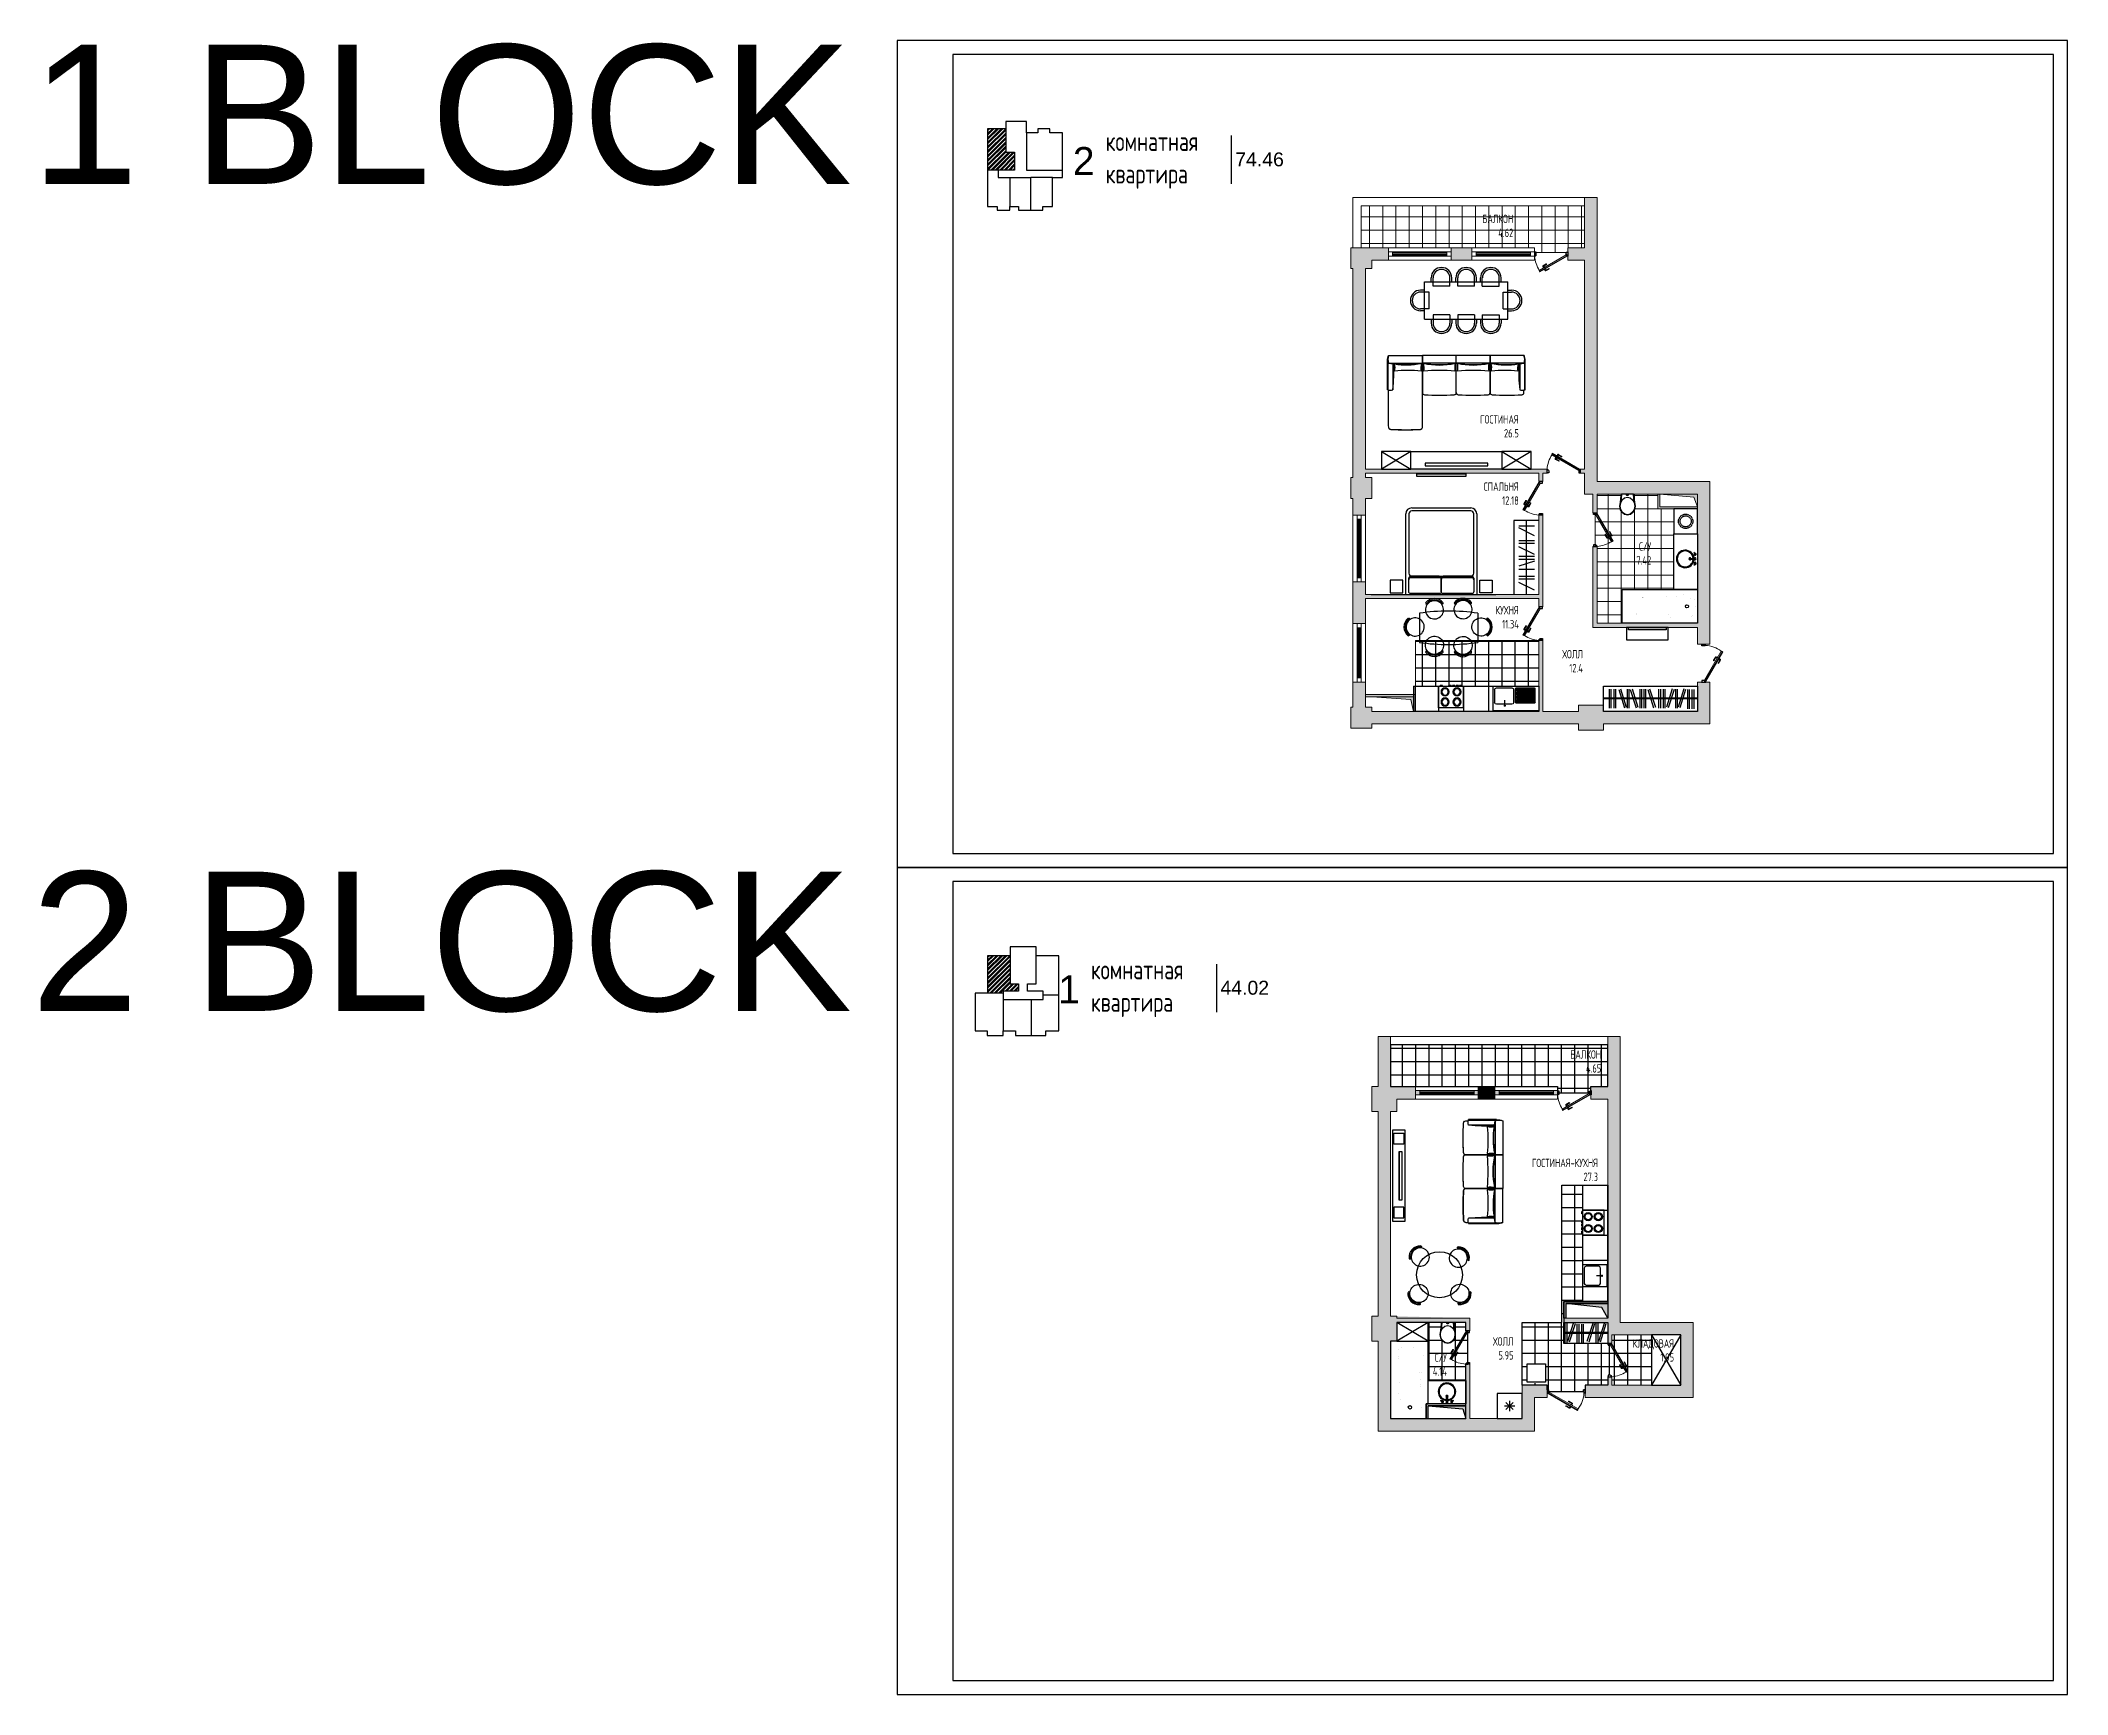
# Model space of a CAD drawing. Header units: millimetres. Extents: x -7516 to 14738, y -3327 to 3625.
# Drawn here: x 2871 to 3599, y 3031 to 3625 of the extents above; entities that cross this region are included whole.
import ezdxf

# ---------------------------------------------------------------- set-up
doc = ezdxf.new("R2010")
doc.units = ezdxf.units.MM
doc.header["$LTSCALE"] = 1.5
doc.linetypes.add('ACAD_ISO02W100', pattern=[15, 12, -3])
for name, color, linetype, lineweight in [('КАНАЛ', 38, 'Continuous', 30), ('новый план', 6, 'Continuous', 30), ('ОКНА', 130, 'Continuous', 30), ('ОКОННЫЕ ПРОЕМЫ', 20, 'Continuous', 30), ('ОКОШКИ', 130, 'Continuous', 30), ('СТЕНЫ', 30, 'Continuous', 30)]:
    doc.layers.add(name, color=color, linetype=linetype, lineweight=lineweight)
for name, color, linetype in [('КАНАЛЫ', 253, 'Continuous'), ('кафель', 9, 'Continuous'), ('МЕБЕЛЬ ОСНОВ', 7, 'Continuous'), ('Основные тонкие', 7, 'Continuous'), ('ПАРКЕТ', 9, 'Continuous')]:
    doc.layers.add(name, color=color, linetype=linetype)
doc.styles.add('ARIAL', font='arial.ttf')
doc.styles.add('style1', font='txt.shx', dxfattribs={"width": 0.7, "height": 2.5})
doc.styles.add('СГЕНЕРИР_СТИЛЬ_1', font='txt.shx', dxfattribs={"width": 0.7})
pattern_1 = [(90, (-3907, -2194.9834), (-4.7625, 0), []), (180, (-3907, -2194.9834), (-3e-16, -4.7625), [])]
pattern_2 = [(90, (-4037.951, -2029.768), (-4.7625, 0), []), (180, (-4037.951, -2029.768), (-3e-16, -4.7625), [])]

msp = doc.modelspace()

# ---------------------------------------------------------------- texts
at = {"layer": 'МЕБЕЛЬ ОСНОВ', "ltscale": 1.5, "attachment_point": 1}
for s, width, gutter_width, insert, char_height, style in [('1 BLOCK', 369.2358, 62.5, (2867.69, 3623.28), 50, 'ARIAL'), ('\\pxqr;2', 15.1598, 12.5, (3234.74, 3586.54), 10, 'ARIAL'), ('\\pxqj;комнатная\\Pквартира', 27.9945, 12.5, (3253.92, 3592.12), 7, 'СГЕНЕРИР_СТИЛЬ_1'), ('\\pxqr;74.46', 15.1598, 12.5, (3302.77, 3584.61), 5, 'ARIAL'), ('\\pxqr;БАЛКОН\\P4.62', 22.7397, 18.75, (3377.61, 3562.23), 3, 'style1'), ('\\pxqr;ГОСТИНАЯ\\P26.5', 22.7397, 18.75, (3379.6, 3490.22), 3, 'style1'), ('\\pxqr;СПАЛЬНЯ\\P12.18', 22.7397, 18.75, (3379.61, 3466.07), 3, 'style1'), ('\\pxqr;С/У\\P7.42', 7.3192, 18.75, (3442.59, 3444.58), 3, 'style1'), ('\\pxqr;КУХНЯ\\P11.34', 22.7397, 18.75, (3379.61, 3421.67), 3, 'style1'), ('\\pxqr;ХОЛЛ\\P12.4', 22.7397, 18.75, (3402.63, 3405.89), 3, 'style1'), ('2 BLOCK', 369.2358, 62.5, (2867.69, 3326.28), 50, 'ARIAL'), ('\\pxqj;комнатная\\Pквартира', 27.9945, 12.5, (3248.61, 3294.61), 7, 'СГЕНЕРИР_СТИЛЬ_1'), ('\\pxqr;1', 15.1598, 12.5, (3229.43, 3289.03), 10, 'ARIAL'), ('\\pxqr;44.02', 15.1598, 12.5, (3297.46, 3287.1), 5, 'ARIAL'), ('\\pxqr;БАЛКОН\\P4.65', 22.7397, 18.75, (3409.2, 3262.12), 3, 'style1'), ('\\pxqr;ГОСТИНАЯ-КУХНЯ\\P27.3', 22.7397, 18.75, (3408.06, 3223.18), 3, 'style1'), ('\\pxqr;ХОЛЛ\\P5.95', 22.7397, 18.75, (3377.72, 3159.06), 3, 'style1'), ('\\pxqr;КЛАДОВАЯ\\P1.95', 22.7397, 18.75, (3435.4, 3158.32), 3, 'style1'), ('\\pxqr;С/У\\P4.14', 22.7397, 18.75, (3353.75, 3153.26), 3, 'style1')]:
    msp.add_mtext_dynamic_manual_height_columns(s, width=width, gutter_width=gutter_width, heights=[0], dxfattribs=dict(at, insert=insert, char_height=char_height, style=style))

# ---------------------------------------------------------------- blocks, each defined once
blk = doc.blocks.new('двери наружные')
at = {"color": 0}
for p, q in [((3657.41, 2612.77), (3657.91, 2612.77)), ((3657.46, 2612.57), (3657.46, 2612.77)), ((3657.46, 2612.77), (3657.86, 2612.77)), ((3657.73, 2612.57), (3657.46, 2612.57)), ((3657.73, 2612.62), (3657.86, 2612.62)), ((3657.86, 2612.77), (3657.86, 2612.62)), ((3657.41, 2608.22), (3657.91, 2608.22)), ((3657.73, 2608.42), (3657.46, 2608.42)), ((3657.46, 2608.42), (3657.46, 2608.22)), ((3657.46, 2608.22), (3657.86, 2608.22)), ((3657.73, 2608.37), (3657.86, 2608.37)), ((3657.86, 2608.22), (3657.86, 2608.37))]:
    blk.add_line(p, q, dxfattribs=at)
at = {"color": 0, "lineweight": 9}
for p, q in [((3657.73, 2612.62), (3657.73, 2612.57)), ((3657.75, 2608.44), (3659.76, 2611.92)), ((3657.92, 2608.33), (3659.96, 2611.86)), ((3659.07, 2611.22), (3658.85, 2610.84)), ((3659.13, 2611.18), (3658.92, 2610.8)), ((3659.26, 2611.11), (3659.13, 2611.18)), ((3659.3, 2611.18), (3659.17, 2611.25)), ((3659.19, 2611), (3659.34, 2611.25)), ((3659.22, 2610.98), (3659.19, 2611)), ((3659.3, 2611.18), (3659.24, 2611.21)), ((3659.34, 2611.25), (3659.36, 2611.24)), ((3659.6, 2610.91), (3659.38, 2610.53)), ((3659.41, 2610.87), (3659.39, 2610.88)), ((3659.56, 2611.12), (3659.41, 2610.87)), ((3659.68, 2610.87), (3659.45, 2610.49)), ((3659.48, 2610.98), (3659.6, 2610.91)), ((3659.52, 2611.05), (3659.65, 2610.97)), ((3659.54, 2611.14), (3659.56, 2611.12)), ((3659.88, 2611.86), (3659.76, 2611.92)), ((3657.73, 2608.37), (3657.73, 2608.42)), ((3657.86, 2608.37), (3657.75, 2608.44)), ((3657.92, 2608.33), (3657.86, 2608.37))]:
    blk.add_line(p, q, dxfattribs=at)
at = {"color": 0, "lineweight": 0}
for p, q in [((3657.86, 2608.37), (3659.9, 2611.89)), ((3659.9, 2611.89), (3659.96, 2611.86))]:
    blk.add_line(p, q, dxfattribs=at)
at = {"color": 0}
blk.add_circle((3657.78, 2608.39), 0.0212, dxfattribs=at)
at = {"color": 0, "lineweight": 0}
blk.add_arc((3657.74, 2609.36), 3.26, 51.7107, 87.8927, dxfattribs=at)
at = {"color": 0, "lineweight": 9}
for centre, major_axis, start_param, end_param in [((3658.88, 2610.82), (-0.0381, -0.0102), 5.497787, 8.63938), ((3659.13, 2611.19), (0.0192, -0.0715), 2.356194, 3.926991), ((3659.42, 2610.51), (-0.0381, -0.0102), 5.497787, 8.63938), ((3659.61, 2610.91), (-0.0715, -0.0192), 2.356194, 3.926991)]:
    blk.add_ellipse(centre, major_axis=major_axis, ratio=1, start_param=start_param, end_param=end_param, dxfattribs=at)
blk = doc.blocks.new('дв.внутренние')
at = {"color": 7}
for p, q in [((3645.72, 2613.18), (3645.72, 2612.68)), ((3645.92, 2613.13), (3645.72, 2613.13)), ((3645.72, 2613.13), (3645.72, 2612.72)), ((3645.72, 2612.72), (3645.87, 2612.72)), ((3645.87, 2612.85), (3645.92, 2612.85)), ((3645.87, 2612.85), (3645.87, 2612.72)), ((3645.92, 2612.85), (3645.92, 2613.13)), ((3649.52, 2612.85), (3649.52, 2613.13)), ((3649.52, 2613.13), (3649.72, 2613.13)), ((3649.57, 2612.85), (3649.52, 2612.85)), ((3649.58, 2612.85), (3649.58, 2612.72)), ((3649.72, 2612.72), (3649.58, 2612.72)), ((3649.72, 2613.18), (3649.72, 2612.68)), ((3649.72, 2613.13), (3649.72, 2612.72))]:
    blk.add_line(p, q, dxfattribs=at)
at = {"color": 7, "lineweight": 9}
for p, q in [((3645.83, 2612.67), (3645.87, 2612.72)), ((3645.83, 2612.67), (3649.1, 2610.78)), ((3645.87, 2612.72), (3645.94, 2612.83)), ((3645.87, 2612.72), (3649.13, 2610.84)), ((3645.94, 2612.83), (3649.16, 2610.97)), ((3648.37, 2610.91), (3647.98, 2611.13)), ((3648.4, 2610.98), (3648.02, 2611.2)), ((3648.67, 2611.45), (3648.29, 2611.67)), ((3648.72, 2611.52), (3648.33, 2611.74)), ((3648.37, 2611.17), (3648.38, 2611.19)), ((3648.62, 2611.03), (3648.37, 2611.17)), ((3648.47, 2611.1), (3648.4, 2610.98)), ((3648.54, 2611.07), (3648.47, 2610.94)), ((3648.48, 2611.37), (3648.49, 2611.39)), ((3648.49, 2611.39), (3648.75, 2611.24)), ((3648.6, 2611.33), (3648.67, 2611.45)), ((3648.63, 2611.05), (3648.62, 2611.03)), ((3648.67, 2611.29), (3648.75, 2611.42)), ((3648.67, 2611.29), (3648.71, 2611.35)), ((3648.75, 2611.24), (3648.73, 2611.22)), ((3649.1, 2610.86), (3649.16, 2610.97)), ((3649.13, 2610.84), (3649.1, 2610.78))]:
    blk.add_line(p, q, dxfattribs=at)
at = {"color": 7}
blk.add_circle((3645.9, 2612.8), 0.0212, dxfattribs=at)
at = {"color": 7, "lineweight": 9}
blk.add_arc((3645.75, 2613.04), 3.99, 328.7313, 354.6558, dxfattribs=at)
for centre, major_axis, start_param, end_param in [((3648, 2611.17), (-0.0102, 0.0381), 5.497787, 8.63938), ((3648.31, 2611.7), (-0.0102, 0.0381), 5.497787, 8.63938), ((3648.4, 2610.97), (-0.0192, 0.0715), 2.356194, 3.926991), ((3648.68, 2611.45), (-0.0715, -0.0192), 2.356194, 3.926991)]:
    blk.add_ellipse(centre, major_axis=major_axis, ratio=1, start_param=start_param, end_param=end_param, dxfattribs=at)
blk = doc.blocks.new('рпр')
at = {"layer": 'МЕБЕЛЬ ОСНОВ', "color": 7}
for p, q in [((4888.37, 2986.87), (4888.15, 2984.66)), ((4888.41, 2986.97), (4888.22, 2985.01)), ((4888.28, 2985.08), (4888.46, 2986.92)), ((4888.36, 2986.84), (4888.37, 2986.92)), ((4888.37, 2986.92), (4888.41, 2986.97)), ((4888.41, 2986.97), (4888.4, 2986.81)), ((4888.41, 2986.97), (4889.54, 2986.97)), ((4888.41, 2986.97), (4889.54, 2986.97)), ((4888.46, 2986.92), (4888.41, 2986.97)), ((4889.22, 2986.08), (4888.65, 2985.63)), ((4889.88, 2986.24), (4889.22, 2986.08)), ((4889.54, 2986.97), (4890.22, 2986.97)), ((4889.6, 2986.82), (4889.54, 2986.97)), ((4890.16, 2986.82), (4889.6, 2986.82)), ((4889.7, 2986.77), (4889.87, 2986.77)), ((4889.79, 2986.7), (4889.7, 2986.77)), ((4889.87, 2986.77), (4889.73, 2986.77)), ((4889.73, 2986.77), (4890.06, 2986.77)), ((4889.96, 2986.7), (4889.79, 2986.7)), ((4890.55, 2986.07), (4889.88, 2986.24)), ((4890.06, 2986.77), (4889.96, 2986.7)), ((4890.22, 2986.97), (4890.16, 2986.82)), ((4890.22, 2986.97), (4891.33, 2986.97)), ((4891.11, 2985.61), (4890.55, 2986.07)), ((4891.33, 2986.97), (4891.28, 2986.92)), ((4891.28, 2986.92), (4891.47, 2985.08)), ((4891.33, 2986.97), (4891.37, 2986.92)), ((4891.37, 2986.57), (4891.33, 2986.97)), ((4891.37, 2986.92), (4891.4, 2986.62)), ((4891.4, 2986.62), (4891.37, 2986.57)), ((4891.37, 2986.57), (4891.37, 2986.57)), ((4888.2, 2984.98), (4888.06, 2984.13)), ((4888.06, 2984.13), (4888.19, 2983.29)), ((4888.27, 2984.94), (4888.13, 2984.13)), ((4888.13, 2984.13), (4888.26, 2983.32)), ((4888.19, 2983.29), (4888.58, 2982.57)), ((4888.24, 2985.04), (4888.2, 2984.98)), ((4888.26, 2983.32), (4888.63, 2982.63)), ((4888.65, 2985.63), (4888.27, 2984.94)), ((4888.58, 2982.57), (4889.17, 2982.09)), ((4888.63, 2982.63), (4889.19, 2982.17)), ((4889.17, 2982.09), (4889.86, 2981.92)), ((4889.19, 2982.17), (4889.86, 2982)), ((4889.86, 2982), (4890.53, 2982.16)), ((4889.86, 2981.92), (4890.55, 2982.08)), ((4890.53, 2982.16), (4891.09, 2982.61)), ((4890.55, 2982.08), (4891.14, 2982.55)), ((4891.09, 2982.61), (4891.48, 2983.3)), ((4891.48, 2984.92), (4891.11, 2985.61)), ((4891.14, 2982.55), (4891.54, 2983.26)), ((4891.61, 2984.11), (4891.48, 2984.92)), ((4891.48, 2983.3), (4891.61, 2984.11)), ((4891.55, 2984.95), (4891.51, 2985.03)), ((4891.54, 2983.26), (4891.68, 2984.11)), ((4891.68, 2984.11), (4891.55, 2984.95))]:
    blk.add_line(p, q, dxfattribs=at)
at = {"layer": 'МЕБЕЛЬ ОСНОВ', "color": 7, "ltscale": 1.5}
blk.add_lwpolyline([(4891.51, 2985.03), (4891.37, 2986.57)], dxfattribs=at)
blk = doc.blocks.new('НГ')
for p, q in [((5221.93, 3609.34), (5221.93, 3581.44)), ((5221.93, 3609.34), (5227.93, 3609.34)), ((5227.93, 3581.44), (5227.93, 3609.34)), ((5221.93, 3602.98), (5221.71, 3602.98)), ((5221.71, 3602.41), (5221.71, 3602.98)), ((5221.93, 3603.34), (5227.93, 3603.34)), ((5227.05, 3603.34), (5221.93, 3603.34)), ((5227.05, 3597.34), (5227.05, 3603.34)), ((5221.93, 3602.41), (5221.71, 3602.41)), ((5221.71, 3600.32), (5221.71, 3600.88)), ((5221.93, 3600.88), (5221.71, 3600.88)), ((5221.93, 3600.32), (5221.71, 3600.32)), ((5221.93, 3600.01), (5221.71, 3600.01)), ((5221.71, 3599.45), (5221.71, 3600.01)), ((5221.71, 3599.45), (5221.71, 3600.01)), ((5221.93, 3600.01), (5221.71, 3600.01)), ((5221.93, 3599.45), (5221.71, 3599.45)), ((5221.93, 3599.45), (5221.71, 3599.45)), ((5221.71, 3598.58), (5221.71, 3599.14)), ((5221.93, 3599.14), (5221.71, 3599.14)), ((5221.93, 3598.58), (5221.71, 3598.58)), ((5221.93, 3598.27), (5221.71, 3598.27)), ((5221.71, 3597.71), (5221.71, 3598.27)), ((5221.93, 3597.71), (5221.71, 3597.71)), ((5221.93, 3597.34), (5227.93, 3597.34)), ((5227.05, 3597.34), (5221.93, 3597.34)), ((5221.93, 3591.34), (5227.93, 3591.34)), ((5221.93, 3590.31), (5227.73, 3590.31)), ((5222.33, 3589.46), (5222.33, 3585.79)), ((5225.78, 3589.89), (5222.76, 3589.89)), ((5226.21, 3585.79), (5226.21, 3589.46)), ((5227.73, 3590.31), (5227.73, 3584.94)), ((5222.76, 3585.36), (5225.78, 3585.36))]:
    blk.add_line(p, q)
at = {"ltscale": 0.6}
for p, q in [((5226.75, 3587.62), (5225.23, 3587.62)), ((5226.55, 3587.87), (5226.55, 3587.37))]:
    blk.add_line(p, q, dxfattribs=at)
for centre, radius in [((5223.27, 3601.77), 0.974), ((5223.27, 3601.77), 0.774), ((5225.69, 3601.77), 0.974), ((5225.69, 3601.77), 0.774), ((5223.27, 3598.91), 0.974), ((5223.27, 3598.91), 0.774), ((5225.69, 3598.91), 0.974), ((5225.69, 3598.91), 0.774)]:
    blk.add_circle(centre, radius)
for centre, start, end in [((5222.76, 3589.46), 90, 180), ((5225.78, 3589.46), 0, 90), ((5222.76, 3585.79), 180, 270), ((5225.78, 3585.79), 270, 0)]:
    blk.add_arc(centre, 0.432, start, end)
at = {"layer": 'МЕБЕЛЬ ОСНОВ', "ltscale": 1.5}
for points in [[(5227.73, 3584.94), (5221.93, 3584.94)], [(5227.93, 3584.94), (5221.93, 3584.94)], [(5227.93, 3581.44), (5221.93, 3581.44)]]:
    blk.add_lwpolyline(points, dxfattribs=at)
blk = doc.blocks.new('ММ07 950х2490')
for p, q in [((-1224, 131), (-1222, 827)), ((-1224, 802), (-1224, 131)), ((-1222, 827), (-1220, 857)), ((-1220, 857), (-1205, 923)), ((-1214, 131), (-1214, 864)), ((-1214, 851), (-1214, 131)), ((-1205, 923), (-1196, 948)), ((-1196, 948), (-384, 948)), ((-1196, 948), (-384, 948)), ((-1196, 768), (-384, 768)), ((-1094, 753), (-1094, 131)), ((-384, 948), (-384, 124)), ((-384, 124), (-384, 948)), ((426, 948), (-384, 948)), ((426, 948), (-384, 948)), ((-384, 948), (-384, 124)), ((-384, 124), (-384, 948)), ((426, 768), (-384, 768)), ((1238, 948), (426, 948)), ((1238, 948), (426, 948)), ((426, 948), (426, 124)), ((426, 62), (426, 948)), ((426, 60), (426, 948)), ((426, 124), (426, 948)), ((1238, 768), (426, 768)), ((1136, 753), (1136, 131)), ((1246, 923), (1238, 948)), ((1262, 857), (1246, 923)), ((1256, 131), (1256, 864)), ((1256, 851), (1256, 131)), ((1264, 827), (1262, 857)), ((1266, 131), (1264, 827)), ((1266, 802), (1266, 131)), ((-1214, 131), (-1224, 131)), ((-1214, 131), (-1224, 131)), ((-1194, 124), (-1214, 131)), ((-1190, 42), (-1194, 124)), ((-1194, 62), (-1194, 124)), ((-1185, 33), (-1190, 42)), ((-1163, 15), (-1185, 33)), ((-1144, 12), (-1163, 15)), ((-884, 0), (-1144, 12)), ((-653, 0), (-884, 0)), ((-431, 12), (-653, 0)), ((-399, 26), (-431, 12)), ((-388, 42), (-399, 26)), ((-384, 62), (-388, 42)), ((-384, 124), (-384, 62)), ((-384, 62), (-384, 124)), ((-384, 124), (-384, 62)), ((-384, 62), (-384, 124)), ((-384, 62), (-380, 42)), ((-380, 42), (-369, 26)), ((-369, 26), (-338, 12)), ((-338, 12), (-115, 0)), ((-115, 0), (115, 0)), ((115, 0), (376, 12)), ((376, 12), (395, 15)), ((395, 15), (417, 33)), ((417, 33), (422, 42)), ((422, 42), (426, 60)), ((426, 124), (426, 62)), ((426, 62), (426, 124)), ((426, 62), (430, 42)), ((430, 42), (441, 26)), ((441, 26), (472, 12)), ((472, 12), (695, 0)), ((695, 0), (925, 0)), ((925, 0), (1186, 12)), ((1186, 12), (1205, 15)), ((1205, 15), (1227, 33)), ((1227, 33), (1232, 42)), ((1232, 42), (1236, 124)), ((1236, 124), (1256, 131)), ((1236, 62), (1236, 124)), ((1256, 131), (1266, 131)), ((1256, 131), (1266, 131))]:
    blk.add_line(p, q)
for centre, radius, start, end in [((-818, 799), 406, 158.5632, 179.5809), ((-982, 857), 233, 157.205, 202.718), ((-789, 3321), 2586, 260.9423, 279.0128), ((-5041, 566), 3971, 353.706, 2.6744), ((-767, 2387), 1663, 260.0645, 282.2775), ((-1421, 657), 379, 347.7285, 14.0418), ((-734, -2911), 3502, 84.7961, 95.2043), ((144, 660), 567, 169.5898, 188.4269), ((21, 3321), 2586, 260.987, 279.0128), ((21, 2446), 1726, 257.4143, 282.5849), ((-913, 660), 567, 351.5741, 10.4095), ((21, -4516), 5106, 85.8125, 94.1879), ((954, 660), 567, 169.5897, 188.426), ((831, 3321), 2586, 260.9872, 279.0577), ((808, 2387), 1663, 257.7227, 279.9353), ((-103, 660), 567, 351.5743, 10.4103), ((775, -2911), 3502, 84.7959, 95.2043), ((1463, 657), 379, 165.9569, 192.2717), ((5082, 566), 3971, 177.3257, 186.294), ((860, 799), 406, 0.4193, 21.4364), ((1023, 857), 233, 337.2846, 22.7952), ((-1154, 270), 152, 246.7807, 293.2228), ((-1144, 62), 50, 180.0001, 270.0116), ((-789, 4867), 4868, 265.8169, 274.1833), ((-434, 62), 50, 270.0001, 0.0001), ((-334, 62), 50, 180.0001, 270.0116), ((21, 4867), 4868, 265.817, 274.1833), ((376, 62), 50, 270.0001, 0.0116), ((476, 62), 50, 180.0001, 269.9886), ((831, 4867), 4868, 265.8171, 274.1833), ((1196, 270), 152, 246.7807, 293.2194), ((1186, 62), 50, 270.0001, 0.0116)]:
    blk.add_arc(centre, radius, start, end)
blk = doc.blocks.new('ПЕАРРН')
for p, q in [((5186.75, 3588.07), (5187.09, 3588.13)), ((5186.85, 3588.39), (5187.05, 3588.43)), ((5189.23, 3590.95), (5189.2, 3590.71)), ((5189.55, 3591.12), (5189.5, 3590.73)), ((5198.09, 3590.85), (5198.12, 3590.51)), ((5198.4, 3590.72), (5198.42, 3590.52)), ((5200.7, 3588.09), (5200.47, 3588.15)), ((5200.84, 3587.75), (5200.45, 3587.84)), ((5186.43, 3580.3), (5186.77, 3580.24)), ((5186.54, 3579.98), (5186.73, 3579.94)), ((5201.1, 3579.92), (5200.86, 3579.88)), ((5201.26, 3580.25), (5200.88, 3580.19)), ((5188.96, 3577.47), (5188.93, 3577.71)), ((5189.29, 3577.31), (5189.24, 3577.69)), ((5198.29, 3577.36), (5198.35, 3577.7)), ((5198.61, 3577.47), (5198.64, 3577.67))]:
    blk.add_line(p, q)
for points in [[(5191.42, 3588.54, 2.852439), (5189.69, 3586.44, 0.350569), (5191.42, 3588.54)], [(5198.08, 3586.15, 2.852439), (5196.17, 3588.09, 0.350569), (5198.08, 3586.15)], [(5191.11, 3579.92, -2.852439), (5189.33, 3581.99, -0.350569), (5191.11, 3579.92)], [(5198.63, 3582.05, -2.852439), (5196.58, 3580.26, -0.350569), (5198.63, 3582.05)]]:
    blk.add_lwpolyline(points, format="xyb")
blk.add_circle((5193.84, 3584.31), 5.5)
for centre, radius, start, end in [((5189.23, 3588.56), 2.68, 87.4263, 186.8806), ((5186.76, 3588.27), 0.2, 186.8806, 266.9777), ((5186.66, 3588.25), 0.2, 296.0254, 7.0599), ((5189.23, 3588.56), 2.38, 87.247, 187.0599), ((5189.35, 3591.14), 0.2, 267.247, 352.8053), ((5189.24, 3590.85), 0.409, 41.2726, 75.0976), ((5198.29, 3590.82), 0.2, 90.9501, 171.0472), ((5198.28, 3590.92), 0.2, 200.095, 271.1294), ((5198.33, 3588.34), 2.68, 351.4959, 90.9501), ((5198.33, 3588.34), 2.38, 351.3166, 91.1294), ((5200.88, 3587.95), 0.2, 171.3166, 256.8749), ((5200.6, 3588.09), 0.409, 305.3422, 339.1672), ((5188.92, 3579.85), 2.68, 174.3474, 273.8017), ((5186.35, 3580.12), 0.2, 354.1681, 65.2026), ((5188.92, 3579.85), 2.38, 174.1681, 273.981), ((5198.72, 3579.85), 2.68, 264.7811, 4.2354), ((5198.72, 3579.85), 2.38, 264.6018, 4.4147), ((5201.29, 3580.05), 0.2, 98.8564, 184.4147), ((5201, 3579.93), 0.409, 16.5641, 50.3891), ((5189.09, 3577.28), 0.2, 8.4227, 93.981), ((5188.98, 3577.57), 0.409, 286.1304, 319.9554), ((5198.48, 3577.28), 0.2, 84.6018, 155.6363), ((5198.49, 3577.38), 0.2, 184.684, 264.7811)]:
    blk.add_arc(centre, radius, start, end)
blk = doc.blocks.new('прарпр')
for p, q in [((4857.78, 3715.25), (4856.86, 3715.25)), ((4858.88, 3714.8), (4856.86, 3714.8)), ((4857.78, 3708.27), (4857.78, 3717.27)), ((4857.78, 3717.27), (4877.73, 3717.27)), ((4858.88, 3710.75), (4858.88, 3714.8)), ((4859.37, 3717.27), (4859.37, 3718.2)), ((4859.82, 3716.17), (4859.82, 3718.2)), ((4863.87, 3716.17), (4859.82, 3716.17)), ((4863.87, 3716.17), (4863.87, 3718.2)), ((4864.32, 3717.27), (4864.32, 3718.2)), ((4865.28, 3717.27), (4865.28, 3718.2)), ((4865.73, 3716.17), (4865.73, 3718.2)), ((4869.78, 3716.17), (4865.73, 3716.17)), ((4869.78, 3716.17), (4869.78, 3718.2)), ((4870.23, 3717.27), (4870.23, 3718.2)), ((4871.18, 3717.27), (4871.18, 3718.2)), ((4871.63, 3716.17), (4871.63, 3718.2)), ((4871.63, 3716.17), (4875.68, 3716.17)), ((4875.68, 3716.17), (4875.68, 3718.2)), ((4876.13, 3717.27), (4876.13, 3718.2)), ((4876.63, 3714.8), (4878.65, 3714.8)), ((4876.63, 3710.75), (4876.63, 3714.8)), ((4877.73, 3708.27), (4877.73, 3717.27)), ((4877.73, 3715.25), (4878.65, 3715.25)), ((4858.88, 3710.75), (4856.86, 3710.75)), ((4857.78, 3710.3), (4856.86, 3710.3)), ((4859.82, 3709.37), (4859.82, 3707.35)), ((4863.87, 3709.37), (4859.82, 3709.37)), ((4863.87, 3709.37), (4863.87, 3707.35)), ((4865.73, 3709.37), (4865.73, 3707.35)), ((4869.78, 3709.37), (4865.73, 3709.37)), ((4869.78, 3709.37), (4869.78, 3707.35)), ((4871.63, 3709.37), (4871.63, 3707.35)), ((4871.63, 3709.37), (4875.68, 3709.37)), ((4875.68, 3709.37), (4875.68, 3707.35)), ((4876.63, 3710.75), (4878.65, 3710.75)), ((4877.73, 3710.3), (4878.65, 3710.3)), ((4857.78, 3708.27), (4877.73, 3708.27)), ((4859.37, 3708.27), (4859.37, 3707.35)), ((4864.32, 3708.27), (4864.32, 3707.35)), ((4865.28, 3708.27), (4865.28, 3707.35)), ((4870.23, 3708.27), (4870.23, 3707.35)), ((4871.18, 3708.27), (4871.18, 3707.35)), ((4876.13, 3708.27), (4876.13, 3707.35))]:
    blk.add_line(p, q)
for centre, radius, start, end in [((4861.85, 3718.2), 2.47, 0, 180), ((4861.85, 3718.2), 2.02, 0, 180), ((4867.75, 3718.2), 2.47, 0, 180), ((4867.75, 3718.2), 2.02, 0, 180), ((4873.66, 3718.2), 2.47, 0, 180), ((4873.66, 3718.2), 2.02, 0, 180), ((4856.86, 3712.77), 2.47, 90, 270), ((4856.86, 3712.77), 2.02, 90, 270), ((4878.65, 3712.77), 2.47, 270, 90), ((4878.65, 3712.77), 2.02, 270, 90), ((4861.85, 3707.35), 2.47, 180, 0), ((4861.85, 3707.35), 2.02, 180, 0), ((4867.75, 3707.35), 2.47, 180, 0), ((4867.75, 3707.35), 2.02, 180, 0), ((4873.66, 3707.35), 2.47, 180, 0), ((4873.66, 3707.35), 2.02, 180, 0)]:
    blk.add_arc(centre, radius, start, end)
blk = doc.blocks.new('ш')
for p, q in [((4924.67, 3686.1), (4924.69, 3693.06)), ((4924.69, 3693.06), (4924.71, 3693.36)), ((4924.71, 3693.36), (4924.86, 3694.03)), ((4924.77, 3686.1), (4924.77, 3693.44)), ((4924.77, 3693.3), (4924.77, 3686.1)), ((4924.86, 3694.03), (4924.95, 3694.27)), ((4924.95, 3694.27), (4933.07, 3694.27)), ((4924.95, 3694.27), (4933.07, 3694.27)), ((4924.95, 3692.47), (4933.07, 3692.47)), ((4925.97, 3692.33), (4925.97, 3686.1)), ((4933.07, 3694.27), (4933.07, 3686.03)), ((4933.07, 3686.03), (4933.07, 3694.27)), ((4941.17, 3694.27), (4933.07, 3694.27)), ((4941.17, 3694.27), (4933.07, 3694.27)), ((4933.07, 3694.27), (4933.07, 3686.03)), ((4933.07, 3686.03), (4933.07, 3694.27)), ((4941.17, 3692.47), (4933.07, 3692.47)), ((4949.27, 3694.27), (4941.17, 3694.27)), ((4949.27, 3694.27), (4941.17, 3694.27)), ((4941.17, 3685.41), (4941.17, 3694.27)), ((4949.27, 3692.47), (4941.17, 3692.47)), ((4957.39, 3694.27), (4949.27, 3694.27)), ((4957.39, 3694.27), (4949.27, 3694.27)), ((4949.27, 3694.27), (4949.27, 3686.03)), ((4949.27, 3685.41), (4949.27, 3694.27)), ((4949.27, 3685.39), (4949.27, 3694.27)), ((4949.27, 3686.03), (4949.27, 3694.27)), ((4957.39, 3692.47), (4949.27, 3692.47)), ((4956.37, 3692.33), (4956.37, 3686.1)), ((4957.48, 3694.03), (4957.39, 3694.27)), ((4957.63, 3693.36), (4957.48, 3694.03)), ((4957.57, 3686.1), (4957.57, 3693.44)), ((4957.57, 3693.3), (4957.57, 3686.1)), ((4957.65, 3693.06), (4957.63, 3693.36)), ((4957.67, 3686.1), (4957.65, 3693.06)), ((4924.77, 3686.1), (4924.67, 3686.1)), ((4924.77, 3686.1), (4924.67, 3686.1)), ((4924.97, 3686.03), (4924.77, 3686.1)), ((4924.97, 3677.71), (4924.97, 3686.03)), ((4933.07, 3686.03), (4933.07, 3685.41)), ((4933.07, 3685.41), (4933.07, 3686.03)), ((4933.07, 3686.03), (4933.07, 3685.41)), ((4933.07, 3677.09), (4933.07, 3686.03)), ((4933.07, 3685.41), (4933.11, 3685.22)), ((4933.11, 3685.22), (4933.22, 3685.05)), ((4941.21, 3685.22), (4941.32, 3685.05)), ((4948.96, 3684.95), (4949.18, 3685.12)), ((4949.18, 3685.12), (4949.23, 3685.22)), ((4949.27, 3686.03), (4949.27, 3685.41)), ((4949.27, 3685.41), (4949.27, 3686.03)), ((4949.27, 3685.41), (4949.31, 3685.22)), ((4949.31, 3685.22), (4949.42, 3685.05)), ((4957.06, 3684.95), (4957.28, 3685.12)), ((4957.28, 3685.12), (4957.33, 3685.22)), ((4957.33, 3685.22), (4957.37, 3686.03)), ((4957.37, 3686.03), (4957.57, 3686.1)), ((4957.37, 3685.41), (4957.37, 3686.03)), ((4957.57, 3686.1), (4957.67, 3686.1)), ((4957.57, 3686.1), (4957.67, 3686.1)), ((4933.22, 3685.05), (4933.54, 3684.91)), ((4933.54, 3684.91), (4935.76, 3684.8)), ((4935.76, 3684.8), (4938.06, 3684.79)), ((4938.06, 3684.79), (4940.67, 3684.91)), ((4940.67, 3684.91), (4940.86, 3684.95)), ((4941.32, 3685.05), (4941.64, 3684.91)), ((4941.64, 3684.91), (4943.86, 3684.8)), ((4943.86, 3684.8), (4946.16, 3684.79)), ((4946.16, 3684.79), (4948.77, 3684.91)), ((4948.77, 3684.91), (4948.96, 3684.95)), ((4949.42, 3685.05), (4949.74, 3684.91)), ((4949.74, 3684.91), (4951.96, 3684.8)), ((4951.96, 3684.8), (4954.26, 3684.79)), ((4954.26, 3684.79), (4956.87, 3684.91)), ((4956.87, 3684.91), (4957.06, 3684.95)), ((4925.01, 3676.89), (4924.97, 3677.71)), ((4925.06, 3676.8), (4925.01, 3676.89)), ((4925.28, 3676.62), (4925.06, 3676.8)), ((4925.47, 3676.59), (4925.28, 3676.62)), ((4928.07, 3676.47), (4925.47, 3676.59)), ((4932.6, 3676.59), (4930.38, 3676.48)), ((4932.92, 3676.73), (4932.6, 3676.59))]:
    blk.add_line(p, q)
for centre, radius, start, end in [((4927.1, 3693.37), 2.33, 157.2054, 202.7184), ((4929.02, 3718), 25.86, 260.9427, 279.0132), ((4886.5, 3690.45), 39.71, 353.7064, 2.6748), ((4929.24, 3708.67), 16.63, 260.0649, 282.2779), ((4922.7, 3691.36), 3.79, 347.7289, 14.0422), ((4929.58, 3655.68), 35.02, 84.7965, 95.2047), ((4938.36, 3691.39), 5.67, 169.5902, 188.4273), ((4937.12, 3718), 25.86, 260.9873, 279.0132), ((4937.12, 3709.26), 17.26, 257.4146, 282.5853), ((4927.78, 3691.39), 5.67, 351.5745, 10.4099), ((4937.12, 3639.64), 51.06, 85.8129, 94.1883), ((4946.46, 3691.39), 5.67, 169.59, 188.4264), ((4945.22, 3718), 25.86, 260.9873, 279.0132), ((4945.22, 3709.26), 17.26, 257.4146, 282.5853), ((4935.88, 3691.39), 5.67, 351.5745, 10.4099), ((4945.22, 3639.64), 51.06, 85.8129, 94.1883), ((4954.56, 3691.39), 5.67, 169.59, 188.4264), ((4953.32, 3718), 25.86, 260.9876, 279.0581), ((4953.1, 3708.67), 16.63, 257.7231, 279.9357), ((4943.98, 3691.39), 5.67, 351.5747, 10.4107), ((4952.76, 3655.68), 35.02, 84.7963, 95.2047), ((4959.64, 3691.36), 3.79, 165.9573, 192.2721), ((4995.84, 3690.45), 39.71, 177.326, 186.2944), ((4955.24, 3693.37), 2.33, 337.285, 22.7956), ((4925.37, 3687.5), 1.52, 246.7811, 293.2232), ((4933.57, 3685.41), 0.5, 180.0005, 270.0119), ((4940.67, 3685.41), 0.5, 270.0005, 0.0119), ((4941.67, 3685.41), 0.5, 180.0005, 270.0119), ((4948.77, 3685.41), 0.5, 270.0005, 0.0119), ((4949.77, 3685.41), 0.5, 180.0005, 269.989), ((4956.97, 3687.5), 1.52, 246.7811, 293.2198), ((4956.87, 3685.41), 0.5, 270.0005, 0.0119), ((4937.12, 3733.46), 48.68, 265.8174, 274.1837), ((4945.22, 3733.46), 48.68, 265.8174, 274.1837), ((4953.32, 3733.46), 48.68, 265.8175, 274.1837), ((4925.47, 3677.09), 0.5, 180.0005, 270.0119), ((4929.02, 3725.14), 48.68, 265.8173, 274.1837), ((4932.57, 3677.09), 0.5, 270.0005, 0.0005)]:
    blk.add_arc(centre, radius, start, end)
blk = doc.blocks.new('ек')
for p, q in [((4931.49, 3632.32), (4931.76, 3632.12)), ((4931.79, 3632.47), (4931.95, 3632.35)), ((4935.28, 3632.47), (4935.08, 3632.33)), ((4935.62, 3632.35), (4935.31, 3632.12)), ((4938.31, 3632.38), (4938.59, 3632.18)), ((4938.61, 3632.53), (4938.78, 3632.41)), ((4942.1, 3632.53), (4941.91, 3632.39)), ((4942.45, 3632.41), (4942.13, 3632.18)), ((4927.31, 3628.47), (4927.45, 3628.28)), ((4927.43, 3628.82), (4927.66, 3628.5)), ((4946.2, 3628.82), (4945.97, 3628.5)), ((4946.32, 3628.47), (4946.18, 3628.28)), ((4927.31, 3624.98), (4927.42, 3625.14)), ((4927.45, 3624.68), (4927.66, 3624.95)), ((4946.17, 3624.68), (4945.97, 3624.95)), ((4946.32, 3624.98), (4946.2, 3625.14)), ((4931.49, 3620.89), (4931.76, 3621.09)), ((4931.79, 3620.74), (4931.95, 3620.86)), ((4935.28, 3620.74), (4935.08, 3620.88)), ((4935.62, 3620.86), (4935.31, 3621.09)), ((4938.31, 3620.83), (4938.59, 3621.03)), ((4938.61, 3620.68), (4938.78, 3620.8)), ((4942.1, 3620.68), (4941.91, 3620.82)), ((4942.45, 3620.81), (4942.13, 3621.03))]:
    blk.add_line(p, q)
for points in [[(4935.01, 3629.22, 2.852439), (4932.29, 3629.06, 0.350569), (4935.01, 3629.22)], [(4941.84, 3629.28, 2.852439), (4939.12, 3629.12, 0.350569), (4941.84, 3629.28)], [(4930.55, 3628.2, 2.852439), (4930.71, 3625.48, 0.350569), (4930.55, 3628.2)], [(4943.07, 3628.2, -2.852439), (4942.91, 3625.48, -0.350569), (4943.07, 3628.2)], [(4935.01, 3623.99, -2.852439), (4932.29, 3624.15, -0.350569), (4935.01, 3623.99)], [(4941.84, 3623.93, -2.852439), (4939.12, 3624.09, -0.350569), (4941.84, 3623.93)]]:
    blk.add_lwpolyline(points, format="xyb")
for points in [[(4929.94, 3630.05), (4929.94, 3623.05)], [(4943.94, 3630.05), (4943.94, 3623.05)]]:
    blk.add_lwpolyline(points)
for centre, radius, start, end in [((4931.64, 3632.45), 0.2, 139.7271, 219.8242), ((4933.53, 3630.85), 2.68, 40.2729, 139.7271), ((4931.56, 3632.51), 0.2, 248.872, 319.9064), ((4933.53, 3630.85), 2.38, 40.0936, 139.9064), ((4935.51, 3632.51), 0.2, 220.0936, 305.6519), ((4935.22, 3632.39), 0.409, 354.1192, 27.9442), ((4938.47, 3632.51), 0.2, 139.7271, 219.8242), ((4940.36, 3630.91), 2.68, 40.2729, 139.7271), ((4938.38, 3632.57), 0.2, 248.872, 319.9064), ((4940.36, 3630.91), 2.38, 40.0936, 139.9064), ((4942.33, 3632.57), 0.2, 220.0936, 305.6519), ((4942.04, 3632.45), 0.409, 354.1192, 27.9442), ((4928.93, 3626.73), 2.68, 130.2729, 229.7271), ((4928.93, 3626.73), 2.38, 130.0936, 229.9064), ((4927.39, 3628.41), 0.409, 84.1192, 117.9442), ((4927.26, 3628.7), 0.2, 310.0936, 35.6519), ((4936.94, 3581.3), 49.25, 81.8288, 98.1712), ((4946.36, 3628.7), 0.2, 144.3481, 229.9064), ((4946.24, 3628.41), 0.409, 62.0558, 95.8808), ((4944.7, 3626.73), 2.38, 310.0936, 49.9064), ((4944.7, 3626.73), 2.68, 310.2729, 49.7271), ((4927.32, 3624.83), 0.2, 229.7271, 309.8242), ((4927.26, 3624.75), 0.2, 338.872, 49.9064), ((4936.94, 3671.8), 49.25, 261.8288, 278.1712), ((4946.36, 3624.75), 0.2, 130.0936, 201.128), ((4946.3, 3624.83), 0.2, 230.1758, 310.2729), ((4931.64, 3620.76), 0.2, 140.1758, 220.2729), ((4931.56, 3620.7), 0.2, 40.0936, 111.128), ((4933.53, 3622.37), 2.68, 220.2729, 319.7271), ((4933.53, 3622.37), 2.38, 220.0936, 319.9064), ((4935.51, 3620.7), 0.2, 54.3481, 139.9064), ((4935.22, 3620.82), 0.409, 332.0558, 5.8808), ((4938.47, 3620.7), 0.2, 140.1758, 220.2729), ((4938.38, 3620.64), 0.2, 40.0936, 111.128), ((4940.36, 3622.31), 2.68, 220.2729, 319.7271), ((4940.36, 3622.31), 2.38, 220.0936, 319.9064), ((4942.33, 3620.64), 0.2, 54.3481, 139.9064), ((4942.04, 3620.76), 0.409, 332.0558, 5.8808)]:
    blk.add_arc(centre, radius, start, end)
blk = doc.blocks.new('РОРНОО')
for p, q in [((5095.44, 3569.74), (5089.44, 3569.74)), ((5089.44, 3569.74), (5089.44, 3539.74)), ((5095.44, 3569.74), (5089.64, 3569.74)), ((5089.64, 3558.77), (5089.64, 3569.74)), ((5091.38, 3568.67), (5091.38, 3564.41)), ((5091.58, 3568.87), (5094.88, 3568.87)), ((5095.08, 3564.41), (5095.08, 3568.67)), ((5095.44, 3539.74), (5095.44, 3569.74)), ((5095.44, 3558.77), (5095.44, 3569.74)), ((5091.54, 3566.54), (5091.54, 3568.55)), ((5091.54, 3566.54), (5091.54, 3564.53)), ((5091.58, 3564.21), (5094.88, 3564.21)), ((5094.61, 3563.72), (5091.59, 3563.72)), ((5091.84, 3566.54), (5091.84, 3568.55)), ((5091.84, 3566.54), (5091.84, 3564.53)), ((5091.98, 3566.54), (5091.98, 3568.55)), ((5091.98, 3566.54), (5091.98, 3564.53)), ((5092.28, 3566.54), (5092.28, 3568.55)), ((5092.28, 3566.54), (5092.28, 3564.53)), ((5092.42, 3566.54), (5092.42, 3568.55)), ((5092.42, 3566.54), (5092.42, 3564.53)), ((5092.72, 3566.54), (5092.72, 3568.55)), ((5092.72, 3566.54), (5092.72, 3564.53)), ((5092.86, 3566.54), (5092.86, 3568.55)), ((5092.86, 3566.54), (5092.86, 3564.53)), ((5093.16, 3566.54), (5093.16, 3568.55)), ((5093.16, 3566.54), (5093.16, 3564.53)), ((5093.3, 3566.54), (5093.3, 3568.55)), ((5093.3, 3566.54), (5093.3, 3564.53)), ((5093.6, 3566.54), (5093.6, 3568.55)), ((5093.6, 3566.54), (5093.6, 3564.53)), ((5093.74, 3566.54), (5093.74, 3568.55)), ((5093.74, 3566.54), (5093.74, 3564.53)), ((5094.04, 3566.54), (5094.04, 3568.55)), ((5094.04, 3566.54), (5094.04, 3564.53)), ((5094.18, 3566.54), (5094.18, 3568.55)), ((5094.18, 3566.54), (5094.18, 3564.53)), ((5094.48, 3566.54), (5094.48, 3568.55)), ((5094.48, 3566.54), (5094.48, 3564.53)), ((5094.62, 3566.54), (5094.62, 3568.55)), ((5094.62, 3566.54), (5094.62, 3564.53)), ((5094.92, 3566.54), (5094.92, 3568.55)), ((5094.92, 3566.54), (5094.92, 3564.53)), ((5091.16, 3563.29), (5091.16, 3559.62)), ((5091.59, 3559.19), (5094.61, 3559.19)), ((5095.04, 3559.62), (5095.04, 3563.29)), ((5095.44, 3557.74), (5089.44, 3557.74)), ((5095.44, 3558.77), (5089.64, 3558.77)), ((5095.44, 3551.74), (5089.44, 3551.74)), ((5090.32, 3551.74), (5090.32, 3545.74)), ((5090.32, 3551.74), (5095.44, 3551.74)), ((5095.44, 3551.37), (5095.66, 3551.37)), ((5095.44, 3550.8), (5095.66, 3550.8)), ((5095.44, 3550.5), (5095.66, 3550.5)), ((5095.44, 3549.93), (5095.66, 3549.93)), ((5095.44, 3549.63), (5095.66, 3549.63)), ((5095.44, 3549.63), (5095.66, 3549.63)), ((5095.66, 3551.37), (5095.66, 3550.8)), ((5095.66, 3550.5), (5095.66, 3549.93)), ((5095.66, 3549.63), (5095.66, 3549.07)), ((5095.66, 3549.63), (5095.66, 3549.07)), ((5095.44, 3545.74), (5089.44, 3545.74)), ((5090.32, 3545.74), (5095.44, 3545.74)), ((5095.44, 3549.07), (5095.66, 3549.07)), ((5095.44, 3549.07), (5095.66, 3549.07)), ((5095.44, 3548.76), (5095.66, 3548.76)), ((5095.44, 3548.2), (5095.66, 3548.2)), ((5095.44, 3546.66), (5095.66, 3546.66)), ((5095.44, 3546.1), (5095.66, 3546.1)), ((5095.66, 3548.76), (5095.66, 3548.2)), ((5095.66, 3546.66), (5095.66, 3546.1)), ((5095.44, 3539.74), (5089.44, 3539.74))]:
    blk.add_line(p, q)
at = {"ltscale": 0.6}
for p, q in [((5090.62, 3561.64), (5092.14, 3561.64)), ((5090.82, 3561.39), (5090.82, 3561.89))]:
    blk.add_line(p, q, dxfattribs=at)
for centre, radius in [((5091.68, 3550.17), 0.974), ((5091.68, 3550.17), 0.774), ((5094.1, 3550.17), 0.974), ((5094.1, 3550.17), 0.774), ((5091.68, 3547.31), 0.974), ((5091.68, 3547.31), 0.774), ((5094.1, 3547.31), 0.974), ((5094.1, 3547.31), 0.774)]:
    blk.add_circle(centre, radius)
for centre, radius, start, end in [((5091.58, 3568.67), 0.2, 90, 180), ((5091.74, 3568.55), 0.2, 104.4903, 180), ((5091.64, 3568.55), 0.2, 0, 75.5097), ((5092.18, 3568.55), 0.2, 104.4903, 180), ((5092.08, 3568.55), 0.2, 0, 75.5097), ((5092.62, 3568.55), 0.2, 104.4903, 180), ((5092.52, 3568.55), 0.2, 0, 75.5097), ((5093.06, 3568.55), 0.2, 104.4903, 180), ((5092.96, 3568.55), 0.2, 0, 75.5097), ((5093.5, 3568.55), 0.2, 104.4903, 180), ((5093.4, 3568.55), 0.2, 0, 75.5097), ((5093.94, 3568.55), 0.2, 104.4903, 180), ((5093.84, 3568.55), 0.2, 0, 75.5097), ((5094.38, 3568.55), 0.2, 104.4903, 180), ((5094.28, 3568.55), 0.2, 0, 75.5097), ((5094.82, 3568.55), 0.2, 104.4903, 180), ((5094.72, 3568.55), 0.2, 0, 75.5097), ((5094.88, 3568.67), 0.2, 0, 90), ((5091.59, 3563.29), 0.432, 90, 180), ((5091.58, 3564.41), 0.2, 180, 270), ((5091.74, 3564.53), 0.2, 180, 255.5097), ((5091.64, 3564.53), 0.2, 284.4903, 0), ((5092.18, 3564.53), 0.2, 180, 255.5097), ((5092.08, 3564.53), 0.2, 284.4903, 0), ((5092.62, 3564.53), 0.2, 180, 255.5097), ((5092.52, 3564.53), 0.2, 284.4903, 0), ((5093.06, 3564.53), 0.2, 180, 255.5097), ((5092.96, 3564.53), 0.2, 284.4903, 0), ((5093.5, 3564.53), 0.2, 180, 255.5097), ((5093.4, 3564.53), 0.2, 284.4903, 0), ((5093.94, 3564.53), 0.2, 180, 255.5097), ((5093.84, 3564.53), 0.2, 284.4903, 0), ((5094.38, 3564.53), 0.2, 180, 255.5097), ((5094.28, 3564.53), 0.2, 284.4903, 0), ((5094.61, 3563.29), 0.432, 0, 90), ((5094.82, 3564.53), 0.2, 180, 255.5097), ((5094.72, 3564.53), 0.2, 284.4903, 0), ((5094.88, 3564.41), 0.2, 270, 0), ((5091.59, 3559.62), 0.432, 180, 270), ((5094.61, 3559.62), 0.432, 270, 0)]:
    blk.add_arc(centre, radius, start, end)

# ---------------------------------------------------------------- hatches: boundary and pattern name
at = {"layer": 'КАНАЛ', "ltscale": 1.5, "true_color": 0x939598}
h = msp.add_hatch(color=252, dxfattribs=at)
h.dxf.hatch_style = 1
h.paths.add_polyline_path([(3466.5, 3457.36), (3453, 3457.36), (3453, 3461.86), (3452.25, 3461.86), (3452.25, 3456.61), (3466.5, 3456.61)])
at = {"layer": 'КАНАЛ', "ltscale": 1.5, "true_color": 0x000000}
h = msp.add_hatch(color=18, dxfattribs=at)
h.dxf.hatch_style = 1
h.paths.add_polyline_path([(3465.24, 3460.77), (3466.5, 3457.36), (3466.5, 3461.86), (3453, 3461.86)])
at = {"layer": 'КАНАЛ', "ltscale": 1.5, "true_color": 0x939598}
h = msp.add_hatch(color=252, dxfattribs=at)
h.dxf.hatch_style = 1
h.paths.add_polyline_path([(3365.25, 3389.86), (3347.25, 3389.86), (3347.25, 3389.11), (3347.48, 3389.11), (3364.5, 3389.11), (3364.5, 3383.86), (3365.25, 3383.86)])
at = {"layer": 'КАНАЛ', "ltscale": 1.5, "true_color": 0x000000}
h = msp.add_hatch(color=18, dxfattribs=at)
h.dxf.hatch_style = 1
h.paths.add_polyline_path([(3364.5, 3389.11), (3349.5, 3389.11), (3363.59, 3388.12), (3364.5, 3383.86)])
at = {"layer": 'КАНАЛЫ', "ltscale": 1.5, "true_color": 0x939598}
h = msp.add_hatch(color=252, dxfattribs=at)
h.dxf.hatch_style = 1
h.paths.add_polyline_path([(3434.28, 3171.88), (3418.53, 3171.88), (3418.53, 3165.88), (3419.28, 3165.88), (3419.28, 3171.13), (3434.28, 3171.13)])
at = {"layer": 'КАНАЛЫ', "ltscale": 1.5, "true_color": 0x000000}
h = msp.add_hatch(color=18, dxfattribs=at)
h.dxf.hatch_style = 1
h.paths.add_polyline_path([(3432.21, 3169.77), (3434.28, 3165.88), (3434.28, 3171.13), (3419.28, 3171.13)])
at = {"layer": 'КАНАЛЫ', "ltscale": 1.5, "true_color": 0x939598}
h = msp.add_hatch(color=252, dxfattribs=at)
h.dxf.hatch_style = 1
h.paths.add_polyline_path([(3383.28, 3135.13), (3369.03, 3135.13), (3369.03, 3129.88), (3369.78, 3129.88), (3369.78, 3134.38), (3383.28, 3134.38)])
at = {"layer": 'КАНАЛЫ', "ltscale": 1.5, "true_color": 0x6b6d70}
h = msp.add_hatch(color=251, dxfattribs=at)
h.dxf.hatch_style = 1
h.paths.add_polyline_path([(3383.28, 3134.38), (3369.78, 3134.38), (3382.24, 3133.33), (3383.28, 3129.88)])
at = {"layer": 'кафель', "lineweight": 0, "ltscale": 1.5, "true_color": 0x939598}
h = msp.add_hatch(dxfattribs=at)
h.set_pattern_fill('ANSI37', color=252, scale=1.5, angle=45)
h.set_pattern_definition(pattern_2)
h.paths.add_polyline_path([(3345.75, 3565.36), (3345.75, 3550.36), (3408, 3550.36), (3408, 3548.71), (3420, 3548.71), (3420, 3550.36), (3426, 3550.36), (3426, 3565.36)])
at = {"layer": 'кафель', "lineweight": 5, "ltscale": 1.5, "true_color": 0x939598}
h = msp.add_hatch(dxfattribs=at)
h.set_pattern_fill('ANSI37', color=252, scale=1.5, angle=45)
h.set_pattern_definition(pattern_2)
h.paths.add_polyline_path([(3458.1, 3456.61), (3452.25, 3456.61), (3452.25, 3461.86), (3443.58, 3461.86), (3443.57, 3461.86), (3443.63, 3461.79), (3443.64, 3461.69), (3443.97, 3458.39), (3444.1, 3457.6), (3443.9, 3456.34), (3443.32, 3455.26), (3442.44, 3454.54), (3441.4, 3454.28), (3440.36, 3454.52), (3439.47, 3455.23), (3438.88, 3456.3), (3438.67, 3457.56), (3438.87, 3458.83), (3438.93, 3458.95), (3439.14, 3461.25), (3439.08, 3461.33), (3439.14, 3461.86), (3430.5, 3461.86), (3430.5, 3455.11), (3430.35, 3455.11), (3430.35, 3454.51), (3429.75, 3454.51), (3429.75, 3443.71), (3430.35, 3443.71), (3430.35, 3443.11), (3430.5, 3443.11), (3430.5, 3443.11), (3430.5, 3415.51), (3439.5, 3415.51), (3439.5, 3427.67), (3458.1, 3427.66), (3458.1, 3447.61), (3458.1, 3447.61)])
at = {"layer": 'МЕБЕЛЬ ОСНОВ', "ltscale": 1.5, "true_color": 0x636466}
h = msp.add_hatch(dxfattribs=at)
h.set_pattern_fill('ANSI32', color=251, scale=0.117607)
h.set_pattern_definition([(45, (2674.5092, 3154.1793), (-0.7921075, 0.7921075), []), (45, (2675.0373, 3154.1793), (-0.7921075, 0.7921075), [])])
h.paths.add_polyline_path([(3211.49, 3578.28), (3221.2, 3578.28), (3221.2, 3584.75), (3218.02, 3584.75), (3218.02, 3593.1), (3211.49, 3593.1)])
at = {"layer": 'МЕБЕЛЬ ОСНОВ', "ltscale": 1.5, "true_color": 0x939598}
h = msp.add_hatch(dxfattribs=at)
h.set_pattern_fill('ANSI37', color=252, scale=1.5, angle=45)
h.set_pattern_definition(pattern_2)
h.paths.add_polyline_path([(3409.5, 3392.86), (3409.5, 3409.36), (3365.25, 3409.36), (3365.25, 3392.86)])
h = msp.add_hatch(dxfattribs=at)
h.set_pattern_fill('ANSI32', color=252, scale=0.117607)
h.set_pattern_definition([(45, (-1632.6732, -385.2608), (-0.79210748, 0.79210748), []), (45, (-1632.1451, -385.2608), (-0.79210748, 0.79210748), [])])
h.paths.add_polyline_path([(3211.49, 3296.1), (3211.49, 3282.6), (3217.03, 3282.6), (3217.03, 3283.34), (3222.63, 3283.34), (3222.63, 3285.99), (3219.61, 3285.99), (3219.61, 3296.1)])
h = msp.add_hatch(dxfattribs=at)
h.set_pattern_fill('ANSI37', color=252, scale=1.5, angle=45)
h.set_pattern_definition(pattern_1)
h.paths.add_polyline_path([(3434.28, 3264.13), (3356.28, 3264.13), (3356.28, 3249.13), (3416.28, 3249.13), (3416.28, 3247.49), (3416.88, 3247.49), (3416.88, 3246.88), (3427.68, 3246.88), (3427.68, 3247.49), (3428.28, 3247.49), (3428.28, 3249.13), (3434.28, 3249.13)])
at = {"layer": 'МЕБЕЛЬ ОСНОВ', "ltscale": 1.5, "true_color": 0x636466}
h = msp.add_hatch(color=251, dxfattribs=at)
h.dxf.hatch_style = 1
h.paths.add_polyline_path([(3366.78, 3247.63), (3365.28, 3247.63), (3365.28, 3246.13), (3366.78, 3246.13)])
h.paths.add_polyline_path([(3387.78, 3247.63), (3386.28, 3247.63), (3386.28, 3246.13), (3387.78, 3246.13)])
h.paths.add_polyline_path([(3395.28, 3247.63), (3393.78, 3247.63), (3393.78, 3246.13), (3395.28, 3246.13)])
h.paths.add_polyline_path([(3414.78, 3247.63), (3414.78, 3246.13), (3416.28, 3246.13), (3416.28, 3246.28), (3416.28, 3246.28), (3416.28, 3247.49), (3416.28, 3247.63)])
at = {"layer": 'МЕБЕЛЬ ОСНОВ', "ltscale": 1.5, "true_color": 0x939598}
h = msp.add_hatch(dxfattribs=at)
h.set_pattern_fill('ANSI37', color=252, scale=1.5, angle=45)
h.set_pattern_definition(pattern_1)
edge = h.paths.add_edge_path()
edge.add_line((3450.03, 3159.88), (3435.78, 3159.88))
edge.add_line((3435.78, 3159.88), (3435.78, 3156.88))
edge.add_line((3435.78, 3156.88), (3434.42, 3156.88))
edge.add_line((3434.42, 3156.88), (3434.42, 3156.28))
edge.add_line((3434.42, 3156.28), (3434.84, 3156.28))
edge.add_line((3434.84, 3156.28), (3435.25, 3156.28))
edge.add_line((3435.25, 3156.28), (3435.25, 3156.33))
edge.add_line((3435.25, 3156.33), (3440.88, 3146.57))
edge.add_line((3440.88, 3146.57), (3440.88, 3146.57))
edge.add_arc((3434.67, 3156.8), 11.97, 275.34422, 301.2687, ccw=False)
edge.add_line((3435.79, 3144.88), (3435.79, 3141.88))
edge.add_line((3435.79, 3141.88), (3450.03, 3141.88))
edge.add_line((3450.03, 3141.88), (3450.03, 3159.88))
h.paths.add_polyline_path([(3440.41, 3148.59), (3440.48, 3148.63), (3440.29, 3148.96), (3440.22, 3148.92)], flags=16)
edge = h.paths.add_edge_path(flags=16)
edge.add_ellipse((3440.88, 3148.84), major_axis=(-0.157, 0.157), ratio=1, start_angle=164.99992, end_angle=254.99992, ccw=False)
edge.add_line((3441.11, 3148.71), (3440.99, 3148.65))
edge.add_ellipse((3440.88, 3148.84), major_axis=(-0.157, 0.157), ratio=1, start_angle=164.99992, end_angle=254.99992)
edge.add_line((3441.14, 3148.84), (3441.07, 3148.95))
edge = h.paths.add_edge_path(flags=16)
edge.add_line((3435.64, 3156.44), (3435.4, 3156.43))
edge.add_arc((3435.4, 3156.37), 0.0637, -180, 89.99992, ccw=False)
edge.add_arc((3435.4, 3156.37), 0.0637, 89.99992, 180, ccw=False)
edge.add_line((3435.4, 3156.43), (3435.25, 3156.44))
edge.add_line((3435.25, 3156.44), (3435.59, 3156.44))
edge.add_line((3435.59, 3156.44), (3435.63, 3156.46))
edge.add_line((3435.63, 3156.46), (3435.64, 3156.44))
edge = h.paths.add_edge_path(flags=17)
edge.add_ellipse((3438.69, 3149.12), major_axis=(0.0838, 0.0838), ratio=1, start_angle=-15.00008, end_angle=164.99992, ccw=False)
edge.add_line((3438.79, 3149.17), (3439.45, 3148.03))
edge.add_line((3439.45, 3148.03), (3439.82, 3148.25))
edge.add_line((3439.82, 3148.25), (3439.63, 3148.58))
edge.add_line((3439.63, 3148.58), (3435.27, 3156.28))
edge.add_line((3435.27, 3156.28), (3434.84, 3156.28))
edge.add_line((3434.84, 3156.28), (3434.84, 3145.48))
edge.add_line((3434.84, 3145.48), (3435.26, 3145.48))
edge.add_line((3435.26, 3145.48), (3435.63, 3145.33))
edge.add_line((3435.63, 3145.33), (3435.63, 3144.88))
edge.add_line((3435.63, 3144.88), (3435.79, 3144.88))
edge.add_arc((3434.67, 3156.8), 11.97, 275.34422, 301.26877)
edge.add_line((3440.88, 3146.57), (3440.14, 3147.86))
edge.add_line((3440.14, 3147.86), (3440.07, 3147.82))
edge.add_line((3440.07, 3147.82), (3439.94, 3148.04))
edge.add_line((3439.94, 3148.04), (3439.77, 3147.94))
edge.add_line((3439.77, 3147.94), (3439.45, 3147.76))
edge.add_ellipse((3439.45, 3148.01), major_axis=(0.157, 0.157), ratio=1, start_angle=164.99992, end_angle=254.99992, ccw=False)
edge.add_line((3439.26, 3147.9), (3438.59, 3149.06))
h.paths.add_polyline_path([(3405.4, 3142.91), (3405.4, 3149.46), (3411.94, 3149.46), (3411.94, 3142.91)])
h.paths.add_polyline_path([(3434.84, 3156.28), (3434.42, 3156.28), (3434.42, 3156.88), (3434.28, 3156.88), (3418.53, 3156.88), (3418.53, 3164.38), (3418.53, 3171.88), (3425.28, 3171.88), (3425.28, 3196.29), (3424.95, 3196.29), (3424.95, 3197.14), (3425.28, 3197.14), (3425.28, 3197.59), (3424.95, 3197.59), (3424.95, 3198.44), (3425.28, 3198.44), (3425.28, 3198.9), (3424.95, 3198.9), (3424.95, 3199.74), (3425.28, 3199.74), (3425.28, 3200.2), (3424.95, 3200.2), (3424.95, 3201.05), (3425.28, 3201.05), (3425.28, 3203.35), (3424.95, 3203.35), (3424.95, 3204.19), (3425.28, 3204.19), (3425.28, 3213.73), (3417.78, 3213.73), (3417.78, 3164.38), (3403.53, 3164.38), (3403.53, 3141.88), (3412.53, 3141.88), (3412.53, 3140.24), (3413.13, 3140.24), (3413.13, 3139.41), (3425.58, 3139.41), (3425.58, 3139.82), (3425.58, 3140.24), (3426.18, 3140.24), (3426.18, 3141.88), (3434.28, 3141.88), (3434.28, 3144.88), (3434.42, 3144.88), (3434.42, 3145.48), (3434.42, 3145.48), (3434.84, 3145.48)])
edge = h.paths.add_edge_path()
edge.add_line((3405.4, 3144.03), (3405.4, 3147.68))
edge.add_arc((3408.12, 3145.86), 3.27, 146.12437, 213.87563)
edge = h.paths.add_edge_path()
edge.add_line((3409.54, 3142.91), (3406.69, 3142.91))
edge.add_arc((3408.12, 3145.86), 3.27, 244.13937, 295.86063)
h = msp.add_hatch(dxfattribs=at)
h.set_pattern_fill('ANSI37', color=252, scale=1.5, angle=45)
h.set_pattern_definition(pattern_1)
h.paths.add_polyline_path([(3376.81, 3156.8), (3375.77, 3157.04), (3374.88, 3157.75), (3374.28, 3158.82), (3374.07, 3160.08), (3374.27, 3161.35), (3374.34, 3161.47), (3374.54, 3163.78), (3374.49, 3163.85), (3374.54, 3164.38), (3369.78, 3164.38), (3369.79, 3143.53), (3383.28, 3143.53), (3383.28, 3149.38), (3383.28, 3149.38), (3384.03, 3149.38), (3384.03, 3161.38), (3383.28, 3161.38), (3383.28, 3161.38), (3383.28, 3164.38), (3378.98, 3164.38), (3378.98, 3164.38), (3379.04, 3164.31), (3379.05, 3164.21), (3379.37, 3160.92), (3379.51, 3160.13), (3379.31, 3158.86), (3378.72, 3157.78), (3377.85, 3157.06)])
at = {"layer": 'ОКНА', "ltscale": 1.5, "true_color": 0x939598}
h = msp.add_hatch(color=252, dxfattribs=at)
h.dxf.hatch_style = 1
h.paths.add_polyline_path([(3383.28, 3129.88), (3383.28, 3149.38), (3384.78, 3149.38), (3384.78, 3129.88), (3403.53, 3129.88), (3403.53, 3141.88), (3412.53, 3141.88), (3412.53, 3137.38), (3408.03, 3137.38), (3408.03, 3125.38), (3403.53, 3125.38), (3351.78, 3125.38), (3351.78, 3157.63), (3349.53, 3157.63), (3349.53, 3166.63), (3351.78, 3166.63), (3351.78, 3240.13), (3349.53, 3240.13), (3349.53, 3249.13), (3351.78, 3249.13), (3351.78, 3267.13), (3356.28, 3267.13), (3356.28, 3249.13), (3365.28, 3249.13), (3365.28, 3244.63), (3358.53, 3244.63), (3358.53, 3240.13), (3356.28, 3240.13), (3356.28, 3166.63), (3358.53, 3166.63), (3384.78, 3165.88), (3384.78, 3161.38), (3383.28, 3161.38), (3383.28, 3164.38), (3358.53, 3164.38), (3358.53, 3157.63), (3356.28, 3157.63), (3356.28, 3129.88)])
h = msp.add_hatch(color=252, dxfattribs=at)
h.dxf.hatch_style = 1
h.paths.add_polyline_path([(3465.03, 3164.38), (3438.78, 3164.38), (3438.78, 3267.13), (3434.28, 3267.13), (3434.28, 3249.13), (3428.28, 3249.13), (3428.28, 3244.63), (3434.28, 3244.63), (3434.28, 3165.88), (3418.53, 3165.88), (3418.53, 3164.38), (3434.28, 3164.38), (3434.28, 3156.88), (3435.78, 3156.88), (3435.78, 3159.88), (3460.53, 3159.88), (3460.53, 3141.88), (3435.79, 3141.88), (3435.79, 3144.88), (3434.28, 3144.88), (3434.28, 3141.88), (3426.18, 3141.88), (3426.18, 3137.38), (3465.03, 3137.38)])
h = msp.add_hatch(color=252, dxfattribs=at)
h.dxf.hatch_style = 1
h.paths.add_polyline_path([(3387.78, 3249.13), (3387.78, 3244.63), (3393.78, 3244.63), (3393.78, 3249.13)])
at = {"layer": 'ОКОННЫЕ ПРОЕМЫ', "lineweight": 20, "ltscale": 1.5, "true_color": 0x939598}
h = msp.add_hatch(color=252, dxfattribs=at)
h.dxf.hatch_style = 1
h.paths.add_polyline_path([(3355.5, 3550.36), (3349.5, 3550.36), (3342, 3550.36), (3342, 3542.86), (3342.75, 3542.86), (3342.75, 3467.86), (3342, 3467.86), (3342, 3460.36), (3342.75, 3460.36), (3342.75, 3454.36), (3347.25, 3454.36), (3347.25, 3460.36), (3349.5, 3460.36), (3349.5, 3467.86), (3347.25, 3467.86), (3347.25, 3469.36), (3409.5, 3469.36), (3409.5, 3466.36), (3411, 3466.36), (3411, 3469.36), (3412.51, 3469.36), (3412.51, 3470.86), (3347.25, 3470.86), (3347.25, 3542.86), (3349.5, 3542.86), (3349.5, 3545.86), (3355.5, 3545.86)])
h.paths.add_polyline_path([(3385.5, 3550.36), (3378, 3550.36), (3378, 3545.86), (3385.5, 3545.86)], flags=17)
h.paths.add_polyline_path([(3430.5, 3568.36), (3426, 3568.36), (3426, 3565.36), (3426, 3550.36), (3420, 3550.36), (3420, 3545.86), (3426, 3545.86), (3426, 3470.86), (3424.5, 3470.86), (3424.5, 3469.36), (3426, 3469.36), (3426, 3461.86), (3429, 3461.86), (3429, 3455.11), (3430.5, 3455.11), (3430.5, 3461.86), (3466.5, 3461.86), (3466.5, 3415.51), (3430.5, 3415.51), (3430.5, 3443.11), (3429, 3443.11), (3429, 3414.01), (3466.5, 3414.01), (3466.5, 3408.01), (3471, 3408.01), (3471, 3466.36), (3430.5, 3466.36)])
h.paths.add_polyline_path([(3411, 3454.36), (3409.5, 3454.36), (3409.5, 3425.86), (3347.25, 3425.86), (3347.25, 3430.36), (3342.75, 3430.36), (3342.75, 3415.36), (3347.25, 3415.36), (3347.25, 3424.36), (3409.5, 3424.36), (3409.5, 3421.36), (3411, 3421.36)])
h.paths.add_polyline_path([(3471, 3394.36), (3466.5, 3394.36), (3466.5, 3383.86), (3432.75, 3383.86), (3432.75, 3386.11), (3423.75, 3386.11), (3423.75, 3383.86), (3411, 3383.86), (3411, 3409.36), (3409.5, 3409.36), (3409.5, 3383.86), (3349.5, 3383.86), (3349.5, 3385.36), (3347.25, 3385.36), (3347.25, 3394.36), (3342.75, 3394.36), (3342.75, 3385.36), (3342, 3385.36), (3342, 3377.86), (3349.5, 3377.86), (3349.5, 3379.36), (3423.75, 3379.36), (3423.75, 3377.11), (3432.75, 3377.11), (3432.75, 3379.36), (3471, 3379.36)])

# ---------------------------------------------------------------- linework, layer by layer
at = {"color": 252, "lineweight": 0, "true_color": 0x939598}
for p, q in [((3357, 3548.86), (3376.5, 3548.86)), ((3357, 3548.48), (3376.5, 3548.48)), ((3357, 3548.1), (3376.5, 3548.1)), ((3357, 3547.73), (3376.5, 3547.73)), ((3357, 3547.36), (3376.5, 3547.36)), ((3387, 3548.86), (3406.5, 3548.86)), ((3387, 3548.48), (3406.5, 3548.48)), ((3387, 3548.1), (3406.5, 3548.1)), ((3387, 3547.73), (3406.5, 3547.73)), ((3387, 3547.36), (3406.5, 3547.36)), ((3344.25, 3430.36), (3344.25, 3452.86)), ((3344.63, 3431.86), (3344.63, 3452.86)), ((3345, 3431.86), (3345, 3452.86)), ((3345.38, 3431.86), (3345.38, 3452.86)), ((3345.75, 3430.36), (3345.75, 3452.86)), ((3344.25, 3394.36), (3344.25, 3413.86)), ((3344.63, 3395.86), (3344.63, 3413.86)), ((3345.01, 3395.86), (3345.01, 3413.86)), ((3345.38, 3395.86), (3345.38, 3413.86)), ((3345.75, 3394.36), (3345.75, 3413.86)), ((3366.78, 3247.63), (3386.28, 3247.63)), ((3366.78, 3247.26), (3386.28, 3247.26)), ((3366.78, 3246.88), (3386.28, 3246.88)), ((3366.78, 3246.51), (3386.28, 3246.51)), ((3366.78, 3246.13), (3386.28, 3246.13)), ((3395.28, 3247.63), (3414.78, 3247.63)), ((3395.28, 3247.26), (3414.78, 3247.26)), ((3395.28, 3246.88), (3414.78, 3246.88)), ((3395.28, 3246.51), (3414.78, 3246.51)), ((3395.28, 3246.13), (3414.78, 3246.13))]:
    msp.add_line(p, q, dxfattribs=at)
for p, q in [((3361.76, 3425.86), (3361.76, 3454.79)), ((3363.9, 3456.93), (3385.09, 3456.93)), ((3387.23, 3454.79), (3387.23, 3425.86)), ((3400.5, 3452.46), (3400.5, 3425.86)), ((3409.5, 3452.46), (3400.5, 3452.46)), ((3405, 3452.46), (3405, 3425.86)), ((3408.02, 3450.36), (3402.33, 3450.36)), ((3408.02, 3446.94), (3402.33, 3449.77)), ((3408.02, 3445.14), (3402.33, 3445.14)), ((3408.02, 3444.1), (3402.33, 3444.1)), ((3408.02, 3440.15), (3402.33, 3442.98)), ((3408.02, 3439.43), (3402.33, 3439.43)), ((3408.02, 3438.4), (3402.33, 3438.4)), ((3408.02, 3437.74), (3402.33, 3435.96)), ((3408.02, 3434.84), (3402.33, 3434.84)), ((3408.02, 3432.34), (3402.33, 3432.34)), ((3408.02, 3431.3), (3402.33, 3431.3)), ((3408.02, 3427.35), (3402.33, 3430.18)), ((3349.31, 3425.86), (3394.15, 3425.86)), ((3466.5, 3388.65), (3432.75, 3388.65)), ((3432.75, 3388.46), (3466.5, 3388.46)), ((3434.81, 3391.87), (3434.81, 3385.01)), ((3435.47, 3391.87), (3435.47, 3385.01)), ((3436.44, 3391.87), (3436.44, 3385.01)), ((3437.11, 3391.87), (3437.11, 3385.01)), ((3438.27, 3391.7), (3440.35, 3385.18)), ((3438.9, 3391.91), (3440.98, 3385.38)), ((3441.24, 3391.87), (3441.24, 3385.01)), ((3441.91, 3391.87), (3441.91, 3385.01)), ((3442.41, 3391.7), (3444.49, 3385.18)), ((3443.04, 3391.91), (3445.12, 3385.38)), ((3445.81, 3391.87), (3445.81, 3385.01)), ((3446.47, 3391.87), (3446.47, 3385.01)), ((3447.23, 3391.87), (3447.23, 3385.01)), ((3447.89, 3391.87), (3447.89, 3385.01)), ((3448.69, 3391.7), (3450.78, 3385.18)), ((3449.33, 3391.91), (3451.41, 3385.38)), ((3452.54, 3391.87), (3452.54, 3385.01)), ((3453.21, 3391.87), (3453.21, 3385.01)), ((3454.18, 3391.87), (3454.18, 3385.01)), ((3454.84, 3391.87), (3454.84, 3385.01)), ((3457.49, 3391.91), (3455.41, 3385.38)), ((3458.13, 3391.7), (3456.04, 3385.18)), ((3458.62, 3391.87), (3458.62, 3385.01)), ((3459.29, 3391.87), (3459.29, 3385.01)), ((3461.63, 3391.91), (3459.55, 3385.38)), ((3462.27, 3391.7), (3460.18, 3385.18)), ((3462.92, 3391.67), (3462.92, 3384.82)), ((3463.58, 3391.67), (3463.58, 3384.82)), ((3464.56, 3391.67), (3464.56, 3384.82)), ((3465.22, 3391.67), (3465.22, 3384.82)), ((3434.28, 3160.78), (3418.53, 3160.78)), ((3418.9, 3164), (3418.9, 3157.14)), ((3419.56, 3164), (3419.56, 3157.14)), ((3421.91, 3164.04), (3419.82, 3157.51)), ((3422.54, 3163.84), (3420.46, 3157.31)), ((3423.19, 3163.8), (3423.19, 3156.95)), ((3423.86, 3163.8), (3423.86, 3156.95)), ((3424.83, 3163.8), (3424.83, 3156.95)), ((3425.49, 3163.8), (3425.49, 3156.95)), ((3428.9, 3164.04), (3426.82, 3157.51)), ((3429.53, 3163.84), (3427.45, 3157.31)), ((3430.03, 3164), (3430.03, 3157.14)), ((3430.7, 3164), (3430.7, 3157.14)), ((3433.04, 3164.04), (3430.96, 3157.51)), ((3433.67, 3163.84), (3431.59, 3157.31)), ((3418.53, 3160.59), (3434.28, 3160.59)), ((3397.18, 3134.38), (3400.88, 3134.38)), ((3400.34, 3135.69), (3397.72, 3133.07)), ((3400.34, 3133.07), (3397.72, 3135.69)), ((3399.03, 3136.23), (3399.03, 3132.53))]:
    msp.add_line(p, q)
at = {"ltscale": 10}
for p, q in [((3361.49, 3200.77), (3361.49, 3233.49)), ((3359.38, 3225.82), (3359.38, 3208.27))]:
    msp.add_line(p, q, dxfattribs=at)
at = {"color": 18, "true_color": 0x000000}
for points in [[(3178.98, 3327.78), (3599.48, 3327.78), (3599.48, 3624.78), (3178.98, 3624.78)], [(3178.98, 3030.78), (3599.48, 3030.78), (3599.48, 3327.78), (3178.98, 3327.78)]]:
    msp.add_lwpolyline(points, close=True, dxfattribs=at)
at = {"color": 252, "lineweight": 0, "true_color": 0x939598}
for points in [[(3357, 3547.36), (3355.5, 3547.36), (3355.5, 3548.86), (3357, 3548.86)], [(3378, 3547.36), (3376.5, 3547.36), (3376.5, 3548.86), (3378, 3548.86)], [(3387, 3547.36), (3385.5, 3547.36), (3385.5, 3548.86), (3387, 3548.86)], [(3408, 3547.36), (3406.5, 3547.36), (3406.5, 3548.86), (3408, 3548.86)], [(3345.75, 3454.36), (3345.75, 3452.86), (3344.25, 3452.86), (3344.25, 3454.36)], [(3345.75, 3431.86), (3345.75, 3430.36), (3344.25, 3430.36), (3344.25, 3431.86)], [(3345.75, 3415.36), (3345.75, 3413.86), (3344.25, 3413.86), (3344.25, 3415.36)], [(3345.76, 3395.86), (3345.76, 3394.36), (3344.26, 3394.36), (3344.26, 3395.86)], [(3366.78, 3246.13), (3365.28, 3246.13), (3365.28, 3247.63), (3366.78, 3247.63)], [(3387.78, 3246.13), (3386.28, 3246.13), (3386.28, 3247.63), (3387.78, 3247.63)], [(3395.28, 3246.13), (3393.78, 3246.13), (3393.78, 3247.63), (3395.28, 3247.63)], [(3416.28, 3246.13), (3414.78, 3246.13), (3414.78, 3247.63), (3416.28, 3247.63)]]:
    msp.add_lwpolyline(points, close=True, dxfattribs=at)
msp.add_lwpolyline([(3362.83, 3454.79), (3362.83, 3433.45, 0.414214), (3363.9, 3432.38), (3385.09, 3432.38, 0.414214), (3386.16, 3433.45), (3386.16, 3454.79, 0.414214), (3385.09, 3455.86), (3363.9, 3455.86, 0.414214)], format="xyb", close=True)
for points in [[(3386.16, 3431.67, 0.414214), (3385.45, 3432.38), (3375.21, 3432.38, 0.414214), (3374.49, 3431.67, 0.414214), (3373.78, 3432.38), (3363.54, 3432.38, 0.414214), (3362.83, 3431.67)], [(3386.16, 3431.15, 0.414214), (3385.45, 3431.86), (3375.21, 3431.86, 0.414214), (3374.49, 3431.15, 0.414214), (3373.78, 3431.86), (3363.54, 3431.86, 0.414214), (3362.83, 3431.15)]]:
    msp.add_lwpolyline(points, format="xyb")
for points in [[(3374.49, 3426.86), (3374.49, 3431.95)], [(3456, 3409.51), (3456, 3414.01), (3441, 3414.01), (3441, 3409.51)], [(3432.75, 3392.86), (3466.5, 3392.86), (3466.5, 3383.86), (3432.75, 3383.86)], [(3418.53, 3164.38), (3434.28, 3164.38), (3434.28, 3156.88), (3418.53, 3156.88)]]:
    msp.add_lwpolyline(points, close=True)
at = {"ltscale": 10}
for points in [[(3361.04, 3228.42), (3357.44, 3228.42), (3357.44, 3232.32), (3361.04, 3232.32)], [(3361.04, 3205.83), (3357.44, 3205.83), (3357.44, 3201.93), (3361.04, 3201.93)]]:
    msp.add_lwpolyline(points, close=True, dxfattribs=at)
for centre, start, end in [((3363.9, 3454.79), 90, 180), ((3385.09, 3454.79), 0, 90)]:
    msp.add_arc(centre, 2.14, start, end)
at = {"layer": 'КАНАЛ', "color": 252, "lineweight": 20, "ltscale": 1.5, "true_color": 0x939598}
for points in [[(3452.25, 3461.86), (3452.25, 3456.61), (3466.5, 3456.61), (3466.5, 3457.36), (3453, 3457.36), (3453, 3461.86), (3452.25, 3461.86)], [(3347.25, 3389.11), (3347.25, 3389.86), (3365.25, 3389.86), (3365.25, 3383.86), (3364.5, 3383.86), (3364.5, 3389.11), (3347.48, 3389.11), (3347.25, 3389.11)]]:
    msp.add_lwpolyline(points, dxfattribs=at)
at = {"layer": 'КАНАЛ', "color": 18, "lineweight": 15, "ltscale": 1.5, "true_color": 0x000000}
msp.add_lwpolyline([(3453, 3461.86), (3465.24, 3460.77), (3466.5, 3457.36), (3466.5, 3461.86), (3453, 3461.86)], dxfattribs=at)
at = {"layer": 'КАНАЛ', "color": 18, "lineweight": 20, "ltscale": 1.5, "true_color": 0x000000}
msp.add_lwpolyline([(3349.5, 3389.11), (3363.59, 3388.12), (3364.5, 3383.86), (3364.5, 3389.11), (3349.5, 3389.11)], dxfattribs=at)
at = {"layer": 'КАНАЛЫ', "ltscale": 1.5}
for points in [[(3434.28, 3171.88), (3434.28, 3171.13), (3419.28, 3171.13), (3419.28, 3165.88), (3418.53, 3165.88), (3418.53, 3171.88), (3434.28, 3171.88)], [(3383.28, 3134.38), (3383.28, 3135.13), (3369.03, 3135.13), (3369.03, 3129.88), (3369.78, 3129.88), (3369.78, 3134.38), (3383.28, 3134.38)], [(3383.28, 3129.88), (3383.28, 3134.38), (3369.78, 3134.38), (3382.24, 3133.33), (3383.28, 3129.88)]]:
    msp.add_lwpolyline(points, dxfattribs=at)
at = {"layer": 'КАНАЛЫ', "color": 18, "ltscale": 1.5, "true_color": 0x000000}
msp.add_lwpolyline([(3434.28, 3171.13), (3434.28, 3165.88), (3432.21, 3169.77), (3419.28, 3171.13), (3434.28, 3171.13)], dxfattribs=at)
at = {"layer": 'кафель', "color": 252, "lineweight": 20, "ltscale": 1.5, "true_color": 0x939598}
msp.add_lwpolyline([(3345.75, 3550.36), (3408, 3550.36), (3408, 3548.71), (3420, 3548.71), (3420, 3550.36), (3426, 3550.36), (3426, 3565.36), (3345.75, 3565.36), (3345.75, 3550.36)], dxfattribs=at)
at = {"layer": 'кафель', "color": 252, "lineweight": 0, "ltscale": 1.5, "true_color": 0x939598}
msp.add_lwpolyline([(3420, 3548.71), (3420, 3550.36), (3426, 3550.36), (3426, 3565.36), (3345.75, 3565.36), (3345.75, 3550.36), (3408, 3550.36), (3408, 3548.71), (3420, 3548.71)], dxfattribs=at)
at = {"layer": 'кафель', "color": 252, "lineweight": 5, "ltscale": 1.5, "true_color": 0x939598}
for points in [[(3429.75, 3443.11), (3429.75, 3455.11), (3430.5, 3455.11), (3430.5, 3461.86), (3466.5, 3461.86), (3466.5, 3415.51), (3430.5, 3415.51), (3430.5, 3443.11), (3429.75, 3443.11)], [(3409.5, 3409.36), (3386.03, 3409.36), (3365.25, 3409.36), (3365.25, 3383.86), (3409.5, 3383.86), (3409.5, 3409.36)]]:
    msp.add_lwpolyline(points, dxfattribs=at)
at = {"layer": 'кафель', "ltscale": 1.5}
for points in [[(3434.28, 3249.13), (3434.28, 3264.13), (3356.28, 3264.13), (3356.28, 3249.13), (3416.28, 3249.13), (3416.28, 3246.88), (3428.28, 3246.88), (3428.28, 3249.13), (3434.28, 3249.13)], [(3413.13, 3139.41), (3413.13, 3140.24), (3412.53, 3140.24), (3412.53, 3141.88), (3403.53, 3141.88), (3403.53, 3164.38), (3417.78, 3164.38), (3417.78, 3213.73), (3434.28, 3213.73), (3434.28, 3171.88), (3418.53, 3171.88), (3418.53, 3164.38), (3434.28, 3164.38), (3434.28, 3156.88), (3434.42, 3156.88), (3434.42, 3156.28), (3434.84, 3156.28), (3434.84, 3145.48), (3434.42, 3145.48), (3434.42, 3144.88), (3434.28, 3144.88), (3434.28, 3141.88), (3426.18, 3141.88), (3426.18, 3140.24), (3425.58, 3140.24), (3425.58, 3139.82), (3425.58, 3139.41), (3413.13, 3139.41)], [(3384.03, 3149.38), (3384.03, 3161.38), (3383.28, 3161.38), (3383.28, 3164.38), (3358.53, 3164.38), (3358.53, 3157.63), (3356.28, 3157.63), (3356.28, 3129.88), (3383.28, 3129.88), (3383.28, 3149.38), (3384.03, 3149.38)]]:
    msp.add_lwpolyline(points, dxfattribs=at)
at = {"layer": 'МЕБЕЛЬ ОСНОВ', "ltscale": 1.5}
for points in [[(3211.49, 3593.1), (3211.49, 3565.23), (3214.96, 3565.23), (3214.96, 3563.82), (3219.43, 3563.82), (3219.43, 3565.23), (3222.61, 3565.23), (3222.61, 3563.82), (3231.31, 3563.82), (3231.31, 3565.23), (3234.84, 3565.23), (3234.84, 3575.58), (3238.37, 3575.58), (3238.37, 3591.69), (3233.9, 3591.69), (3233.9, 3593.1), (3229.55, 3593.1), (3229.55, 3591.69), (3225.43, 3591.69), (3225.43, 3595.69), (3218.02, 3595.69), (3218.02, 3593.1), (3211.49, 3593.1)], [(3218.02, 3593.1), (3218.02, 3584.75), (3221.2, 3584.75), (3221.2, 3578.28), (3211.49, 3578.28)], [(3225.43, 3591.69), (3225.43, 3578.28), (3238.37, 3578.28)], [(3298.99, 3590.62), (3298.99, 3573.27)], [(3215.29, 3578.28), (3215.29, 3575.58), (3219.43, 3575.58), (3219.43, 3565.23)], [(3219.43, 3575.58), (3226.94, 3575.58), (3226.94, 3563.82)], [(3234.84, 3575.58), (3226.96, 3575.58)], [(3363.52, 3477.16), (3353.02, 3470.86)], [(3353.02, 3477.16), (3363.52, 3470.86)], [(3363.52, 3475.5), (3363.52, 3477.16), (3353.02, 3477.16), (3353.02, 3470.86), (3363.52, 3470.86), (3363.52, 3475.5)], [(3406.74, 3477.16), (3396.24, 3470.86)], [(3406.74, 3475.5), (3406.74, 3477.16), (3396.24, 3477.16), (3396.24, 3470.86), (3406.74, 3470.86), (3406.74, 3475.5)], [(3396.24, 3477.16), (3406.74, 3470.86)], [(3365.72, 3468.22), (3365.72, 3469.12), (3383.27, 3469.12), (3383.27, 3468.22), (3365.72, 3468.22)], [(3368.71, 3472.97), (3368.71, 3472.07), (3391.21, 3472.07), (3391.21, 3472.97), (3368.71, 3472.97)], [(3360.68, 3430.97), (3356.18, 3430.97), (3356.18, 3426.47), (3360.68, 3426.47), (3360.68, 3430.97)], [(3388.31, 3430.97), (3392.81, 3430.97), (3392.81, 3426.47), (3388.31, 3426.47), (3388.31, 3430.97)], [(3365.25, 3383.86), (3365.25, 3392.86)], [(3466.5, 3392.86), (3466.5, 3383.86)], [(3219.61, 3296.1), (3211.49, 3296.1), (3211.49, 3282.6), (3207.07, 3282.6), (3207.07, 3269.17), (3211.35, 3269.17), (3211.35, 3267.4), (3217.1, 3267.4), (3217.1, 3269.17), (3221.53, 3269.17), (3221.53, 3267.4), (3232.44, 3267.4), (3232.44, 3269.17), (3237.09, 3269.17), (3237.09, 3296.03), (3228.9, 3296.03), (3228.9, 3299.27), (3219.61, 3299.27), (3219.61, 3296.1)], [(3219.61, 3296.1), (3219.61, 3285.99), (3222.63, 3285.99), (3222.63, 3283.34), (3217.03, 3283.34), (3217.03, 3282.6), (3211.49, 3282.6)], [(3231.48, 3282.01), (3231.48, 3283.34), (3225.8, 3283.34), (3225.8, 3285.99), (3228.9, 3285.99), (3228.9, 3296.03)], [(3293.67, 3293.11), (3293.67, 3275.77)], [(3217.03, 3282.6), (3217.03, 3280.39), (3217.1, 3280.39), (3217.1, 3269.17)], [(3217.1, 3280.39), (3227.13, 3280.39), (3227.13, 3267.4)], [(3227.13, 3280.39), (3231.48, 3280.39), (3231.48, 3282.01), (3237.09, 3282.01)], [(3359.38, 3225.82), (3360.28, 3225.82), (3360.28, 3208.27), (3359.38, 3208.27), (3359.38, 3225.82)], [(3369.78, 3157.63), (3358.53, 3164.38)], [(3369.78, 3164.38), (3358.53, 3157.63)], [(3358.54, 3157.63), (3369.78, 3157.63)]]:
    msp.add_lwpolyline(points, dxfattribs=at)
for points in [[(3396.24, 3477.16), (3396.24, 3470.86), (3363.52, 3470.86), (3363.52, 3477.16)], [(3466.5, 3456.61), (3458.1, 3456.61), (3458.1, 3447.61), (3466.5, 3447.61)], [(3466.5, 3415.51), (3439.5, 3415.51), (3439.5, 3427.67), (3466.5, 3427.66)], [(3441.8, 3413.96), (3455.31, 3413.96), (3455.31, 3413.12), (3441.8, 3413.12)], [(3361.49, 3200.77), (3361.49, 3233.49), (3356.99, 3233.49), (3356.99, 3200.77)], [(3358.53, 3164.38), (3358.54, 3157.63), (3356.28, 3157.63), (3356.28, 3129.88), (3369.03, 3129.88), (3369.03, 3135.13), (3369.79, 3135.13), (3369.78, 3164.38)], [(3405.4, 3142.91), (3405.4, 3149.46), (3411.94, 3149.46), (3411.94, 3142.91)], [(3403.53, 3138.88), (3394.53, 3138.88), (3394.53, 3129.88), (3403.53, 3129.88)]]:
    msp.add_lwpolyline(points, close=True, dxfattribs=at)
at = {"layer": 'МЕБЕЛЬ ОСНОВ', "ltscale": 5}
for points in [[(3466.5, 3447.61), (3466.5, 3427.66), (3458.1, 3427.66), (3458.1, 3447.61)], [(3383.29, 3135.13), (3369.79, 3135.13), (3369.79, 3143.53), (3383.29, 3143.53)]]:
    msp.add_lwpolyline(points, close=True, dxfattribs=at)
for points in [[(3463.81, 3438.79), (3465.7, 3438.79)], [(3465.7, 3438.44), (3463.81, 3438.44)], [(3376.37, 3135.94), (3376.37, 3137.83)], [(3376.73, 3137.83), (3376.73, 3135.94)]]:
    msp.add_lwpolyline(points, dxfattribs=at)
at = {"layer": 'МЕБЕЛЬ ОСНОВ', "ltscale": 1.5}
msp.add_lwpolyline([(3386.16, 3431.67), (3386.16, 3426.86, -0.414214), (3385.45, 3426.14), (3375.21, 3426.14, -0.414214), (3374.49, 3426.86, -0.414214), (3373.78, 3426.14), (3363.54, 3426.14, -0.414214), (3362.83, 3426.86), (3362.83, 3431.67)], format="xyb", dxfattribs=at)
at = {"layer": 'МЕБЕЛЬ ОСНОВ', "ltscale": 600}
for points, const_width in [([(3442.78, 3421.49), (3442.82, 3421.04), (3442.97, 3420.16), (3443.17, 3419.48), (3443.44, 3418.95), (3443.76, 3418.55), (3444.12, 3418.28), (3444.5, 3418.09), (3444.89, 3417.95), (3445.29, 3417.84), (3445.72, 3417.77), (3446.16, 3417.72), (3446.64, 3417.69), (3447.14, 3417.69), (3447.67, 3417.71), (3448.23, 3417.75), (3448.82, 3417.81), (3449.44, 3417.87), (3450.09, 3417.93), (3450.76, 3417.99), (3451.46, 3418.05), (3452.17, 3418.08), (3452.9, 3418.09), (3453.64, 3418.08), (3454.39, 3418.03), (3455.15, 3417.95), (3455.91, 3417.85), (3456.65, 3417.74), (3457.37, 3417.62), (3458.06, 3417.5), (3458.71, 3417.38), (3459.31, 3417.28), (3459.88, 3417.19), (3461.26, 3417.15), (3461.71, 3417.11), (3462.16, 3417.11), (3462.58, 3417.15), (3462.99, 3417.24), (3463.4, 3417.37), (3463.8, 3417.56), (3464.22, 3417.8), (3464.64, 3418.15), (3465.03, 3418.61), (3465.39, 3419.23), (3465.68, 3420), (3465.91, 3420.98), (3465.97, 3421.58), (3465.91, 3422.1), (3465.68, 3423.07), (3465.39, 3423.85), (3465.03, 3424.46), (3464.64, 3424.93), (3464.22, 3425.27), (3463.8, 3425.52), (3463.4, 3425.71), (3462.99, 3425.84), (3462.58, 3425.92), (3462.16, 3425.96), (3461.71, 3425.96), (3461.26, 3425.93), (3459.87, 3425.85), (3459.31, 3425.77), (3458.71, 3425.66), (3458.06, 3425.54), (3457.37, 3425.42), (3456.65, 3425.3), (3455.91, 3425.19), (3455.15, 3425.09), (3454.39, 3425.01), (3453.64, 3424.96), (3452.9, 3424.95), (3452.17, 3424.96), (3451.46, 3425), (3450.76, 3425.05), (3450.09, 3425.11), (3449.44, 3425.17), (3448.82, 3425.24), (3448.23, 3425.29), (3447.67, 3425.33), (3447.14, 3425.35), (3446.64, 3425.35), (3446.16, 3425.32), (3445.72, 3425.27), (3445.29, 3425.2), (3444.89, 3425.09), (3444.5, 3424.95), (3444.12, 3424.76), (3443.76, 3424.49), (3443.44, 3424.09), (3443.17, 3423.56), (3442.97, 3422.88), (3442.82, 3422)], 0.00143), ([(3443.49, 3421.55), (3443.53, 3421.13), (3443.66, 3420.33), (3443.84, 3419.74), (3444.04, 3419.34), (3444.26, 3419.07), (3444.5, 3418.89), (3444.78, 3418.75), (3445.1, 3418.63), (3445.44, 3418.54), (3445.82, 3418.47), (3446.22, 3418.43), (3446.65, 3418.41), (3447.12, 3418.41), (3447.63, 3418.43), (3448.17, 3418.46), (3448.75, 3418.52), (3449.37, 3418.58), (3450.02, 3418.64), (3450.7, 3418.71), (3451.41, 3418.76), (3452.15, 3418.79), (3452.9, 3418.81), (3453.67, 3418.79), (3454.45, 3418.74), (3455.23, 3418.66), (3456.01, 3418.56), (3456.76, 3418.45), (3457.49, 3418.32), (3458.19, 3418.2), (3458.83, 3418.08), (3459.43, 3417.98), (3459.94, 3417.9), (3461.3, 3417.86), (3461.74, 3417.83), (3462.12, 3417.83), (3462.47, 3417.86), (3462.81, 3417.93), (3463.14, 3418.04), (3463.47, 3418.19), (3463.81, 3418.39), (3464.13, 3418.66), (3464.45, 3419.03), (3464.74, 3419.53), (3465, 3420.21), (3465.21, 3421.1), (3465.26, 3421.58), (3465.21, 3421.98), (3465, 3422.86), (3464.74, 3423.54), (3464.45, 3424.05), (3464.13, 3424.42), (3463.81, 3424.69), (3463.47, 3424.89), (3463.14, 3425.04), (3462.81, 3425.15), (3462.47, 3425.22), (3462.12, 3425.25), (3461.74, 3425.25), (3461.3, 3425.22), (3459.95, 3425.14), (3459.43, 3425.06), (3458.83, 3424.96), (3458.19, 3424.84), (3457.49, 3424.72), (3456.76, 3424.6), (3456.01, 3424.48), (3455.23, 3424.38), (3454.45, 3424.3), (3453.67, 3424.25), (3452.9, 3424.23), (3452.15, 3424.25), (3451.41, 3424.28), (3450.7, 3424.33), (3450.02, 3424.4), (3449.37, 3424.46), (3448.75, 3424.52), (3448.17, 3424.58), (3447.63, 3424.61), (3447.12, 3424.63), (3446.65, 3424.63), (3446.22, 3424.61), (3445.82, 3424.57), (3445.44, 3424.5), (3445.1, 3424.41), (3444.78, 3424.3), (3444.5, 3424.16), (3444.26, 3423.97), (3444.04, 3423.7), (3443.84, 3423.3), (3443.66, 3422.71), (3443.53, 3421.91)], 0.00143), ([(3363.18, 3130.53), (3362.68, 3130.58), (3361.7, 3130.74), (3360.94, 3130.97), (3360.35, 3131.27), (3359.91, 3131.62), (3359.6, 3132.03), (3359.4, 3132.45), (3359.24, 3132.87), (3359.12, 3133.32), (3359.04, 3133.8), (3358.98, 3134.29), (3358.96, 3134.82), (3358.96, 3135.37), (3358.98, 3135.96), (3359.02, 3136.59), (3359.08, 3137.24), (3359.15, 3137.93), (3359.22, 3138.66), (3359.29, 3139.4), (3359.35, 3140.17), (3359.39, 3140.97), (3359.4, 3141.78), (3359.38, 3142.6), (3359.33, 3143.44), (3359.24, 3144.28), (3359.13, 3145.12), (3359.01, 3145.94), (3358.87, 3146.75), (3358.74, 3147.51), (3358.61, 3148.23), (3358.49, 3148.9), (3358.39, 3149.53), (3358.35, 3151.07), (3358.31, 3151.57), (3358.31, 3152.06), (3358.36, 3152.53), (3358.45, 3152.99), (3358.6, 3153.44), (3358.8, 3153.89), (3359.08, 3154.35), (3359.46, 3154.82), (3359.98, 3155.26), (3360.66, 3155.65), (3361.52, 3155.98), (3362.6, 3156.23), (3363.28, 3156.3), (3363.85, 3156.23), (3364.93, 3155.98), (3365.8, 3155.65), (3366.48, 3155.26), (3367, 3154.82), (3367.38, 3154.35), (3367.65, 3153.89), (3367.86, 3153.44), (3368.01, 3152.99), (3368.1, 3152.53), (3368.15, 3152.06), (3368.15, 3151.57), (3368.11, 3151.06), (3368.02, 3149.53), (3367.93, 3148.9), (3367.81, 3148.23), (3367.68, 3147.51), (3367.54, 3146.75), (3367.41, 3145.94), (3367.28, 3145.12), (3367.17, 3144.28), (3367.09, 3143.44), (3367.03, 3142.6), (3367.02, 3141.78), (3367.03, 3140.97), (3367.07, 3140.17), (3367.13, 3139.4), (3367.2, 3138.66), (3367.27, 3137.93), (3367.34, 3137.24), (3367.4, 3136.59), (3367.44, 3135.96), (3367.46, 3135.37), (3367.46, 3134.82), (3367.43, 3134.29), (3367.38, 3133.8), (3367.3, 3133.32), (3367.18, 3132.87), (3367.02, 3132.45), (3366.81, 3132.03), (3366.51, 3131.62), (3366.07, 3131.27), (3365.48, 3130.97), (3364.71, 3130.74), (3363.74, 3130.58)], 0.00159), ([(3363.24, 3131.33), (3362.78, 3131.36), (3361.88, 3131.52), (3361.23, 3131.71), (3360.78, 3131.94), (3360.49, 3132.18), (3360.28, 3132.45), (3360.13, 3132.76), (3360, 3133.11), (3359.9, 3133.49), (3359.82, 3133.91), (3359.78, 3134.35), (3359.75, 3134.84), (3359.75, 3135.36), (3359.77, 3135.92), (3359.81, 3136.52), (3359.87, 3137.17), (3359.94, 3137.86), (3360.01, 3138.58), (3360.08, 3139.34), (3360.14, 3140.13), (3360.18, 3140.94), (3360.19, 3141.78), (3360.18, 3142.63), (3360.12, 3143.5), (3360.03, 3144.37), (3359.92, 3145.23), (3359.79, 3146.07), (3359.66, 3146.88), (3359.52, 3147.65), (3359.39, 3148.37), (3359.28, 3149.03), (3359.19, 3149.6), (3359.14, 3151.11), (3359.11, 3151.6), (3359.11, 3152.02), (3359.14, 3152.42), (3359.22, 3152.79), (3359.34, 3153.15), (3359.51, 3153.52), (3359.73, 3153.9), (3360.03, 3154.26), (3360.44, 3154.61), (3361, 3154.93), (3361.76, 3155.22), (3362.74, 3155.45), (3363.28, 3155.51), (3363.72, 3155.45), (3364.7, 3155.22), (3365.46, 3154.93), (3366.02, 3154.61), (3366.43, 3154.26), (3366.73, 3153.9), (3366.95, 3153.52), (3367.12, 3153.15), (3367.24, 3152.79), (3367.31, 3152.42), (3367.35, 3152.02), (3367.35, 3151.6), (3367.32, 3151.11), (3367.23, 3149.61), (3367.14, 3149.03), (3367.03, 3148.37), (3366.9, 3147.65), (3366.76, 3146.88), (3366.63, 3146.07), (3366.5, 3145.23), (3366.39, 3144.37), (3366.3, 3143.5), (3366.24, 3142.63), (3366.22, 3141.78), (3366.24, 3140.94), (3366.28, 3140.13), (3366.34, 3139.34), (3366.41, 3138.58), (3366.48, 3137.86), (3366.55, 3137.17), (3366.6, 3136.52), (3366.64, 3135.92), (3366.67, 3135.36), (3366.67, 3134.84), (3366.64, 3134.35), (3366.59, 3133.91), (3366.52, 3133.49), (3366.42, 3133.11), (3366.29, 3132.76), (3366.14, 3132.45), (3365.93, 3132.18), (3365.63, 3131.94), (3365.19, 3131.71), (3364.53, 3131.52), (3363.64, 3131.36)], 0.00159)]:
    msp.add_lwpolyline(points, close=True, dxfattribs=dict(at, const_width=const_width))
at = {"layer": 'МЕБЕЛЬ ОСНОВ', "linetype": 'ACAD_ISO02W100', "ltscale": 0.01}
for radius in [2.57, 2]:
    msp.add_circle((3462.3, 3452.11), radius, dxfattribs=at)
at = {"layer": 'МЕБЕЛЬ ОСНОВ', "ltscale": 600}
for centre, radius in [((3462.77, 3421.58), 0.553), ((3363.21, 3133.91), 0.615)]:
    msp.add_circle(centre, radius, dxfattribs=at)
at = {"layer": 'МЕБЕЛЬ ОСНОВ', "ltscale": 5}
for centre, radius, start, end in [((3462.13, 3438.61), 3.15, 3.39401, 356.97108), ((3462.13, 3438.61), 2.85, 3.75176, 356.6519), ((3463.83, 3438.61), 0.382, 29.25083, 334.14321), ((3463.83, 3438.61), 0.299, 38.57182, 326.18647), ((3463.81, 3438.62), 0.176, 90, 270), ((3466.54, 3441.38), 1.39, 199.51781, 234.9132), ((3464.44, 3439.78), 1.39, 19.51781, 54.9132), ((3465.69, 3440.25), 0.382, 131.30499, 111.39123), ((3465.69, 3438.61), 0.382, 205.85679, 150.74917), ((3465.7, 3437.36), 0.176, 270, 90), ((3466.54, 3435.85), 1.39, 125.0868, 160.48219), ((3464.44, 3437.45), 1.39, 305.0868, 340.48219), ((3465.69, 3436.98), 0.382, 248.60877, 228.69501), ((3376.54, 3139.5), 3.15, 273.39401, 266.97108), ((3376.54, 3139.5), 2.85, 273.75176, 266.6519), ((3373.78, 3135.09), 1.39, 35.0868, 70.48219), ((3375.38, 3137.2), 1.39, 215.0868, 250.48219), ((3374.92, 3135.94), 0.382, 158.60877, 138.69501), ((3376.54, 3137.8), 0.382, 299.25083, 244.14321), ((3376.54, 3135.94), 0.382, 115.85679, 60.74917), ((3376.54, 3137.8), 0.299, 308.57182, 236.18647), ((3376.55, 3137.83), 0.176, 0, 180), ((3376.55, 3135.94), 0.176, 180, 0), ((3378.19, 3135.94), 0.382, 41.30499, 21.39123), ((3379.32, 3135.09), 1.39, 109.51781, 144.9132), ((3377.72, 3137.2), 1.39, 289.51781, 324.9132)]:
    msp.add_arc(centre, radius, start, end, dxfattribs=at)
at = {"layer": 'ОКНА', "color": 252, "lineweight": 0, "ltscale": 1.5, "true_color": 0x939598}
for points in [[(3387.78, 3247.63), (3365.28, 3247.63), (3365.28, 3246.13), (3387.78, 3246.13)], [(3416.28, 3247.64), (3393.78, 3247.64), (3393.78, 3246.13), (3416.28, 3246.13)]]:
    msp.add_lwpolyline(points, close=True, dxfattribs=at)
at = {"layer": 'ОКОННЫЕ ПРОЕМЫ', "color": 252, "lineweight": 20, "ltscale": 1.5, "true_color": 0x939598}
for points in [[(3378, 3550.36), (3378, 3545.86), (3355.5, 3545.86), (3355.5, 3550.36), (3378, 3550.36)], [(3408, 3550.36), (3408, 3545.86), (3385.5, 3545.86), (3385.5, 3550.36), (3408, 3550.36)]]:
    msp.add_lwpolyline(points, dxfattribs=at)
for points in [[(3347.25, 3430.36), (3342.75, 3430.36), (3342.75, 3454.36), (3347.25, 3454.36)], [(3347.25, 3415.36), (3342.75, 3415.36), (3342.75, 3394.36), (3347.25, 3394.36)]]:
    msp.add_lwpolyline(points, close=True, dxfattribs=at)
at = {"layer": 'ОКОШКИ', "color": 252, "lineweight": 20, "ltscale": 1.5, "true_color": 0x939598}
for points in [[(3378, 3548.86), (3355.5, 3548.86), (3355.5, 3547.36), (3378, 3547.36)], [(3408, 3548.86), (3385.5, 3548.86), (3385.5, 3547.36), (3408, 3547.36)], [(3345.75, 3454.36), (3344.25, 3454.36), (3344.25, 3430.36), (3345.75, 3430.36)], [(3345.76, 3415.36), (3344.26, 3415.36), (3344.26, 3394.36), (3345.76, 3394.36)]]:
    msp.add_lwpolyline(points, close=True, dxfattribs=at)
at = {"layer": 'Основные тонкие'}
for points in [[(3198.98, 3332.78), (3594.48, 3332.78), (3594.48, 3619.78), (3198.98, 3619.78)], [(3198.98, 3035.78), (3594.48, 3035.78), (3594.48, 3322.78), (3198.98, 3322.78)]]:
    msp.add_lwpolyline(points, close=True, dxfattribs=at)
at = {"layer": 'ПАРКЕТ', "ltscale": 1.5}
for points in [[(3460.53, 3159.88), (3450.03, 3159.88), (3450.03, 3141.88), (3460.53, 3141.88), (3460.53, 3159.88)], [(3460.53, 3159.88), (3450.03, 3141.88)], [(3450.03, 3159.88), (3460.53, 3141.88)]]:
    msp.add_lwpolyline(points, dxfattribs=at)
at = {"layer": 'СТЕНЫ', "color": 252, "lineweight": 20, "ltscale": 1.5, "true_color": 0x939598}
for points in [[(3426, 3565.36), (3426, 3568.36), (3342.75, 3568.36), (3342.75, 3550.36), (3345.75, 3550.36), (3345.75, 3565.36), (3426, 3565.36)], [(3420, 3550.36), (3426, 3550.36), (3426, 3568.36), (3430.5, 3568.36), (3430.5, 3466.36), (3471, 3466.36), (3471, 3408.01), (3466.5, 3408.01), (3466.5, 3414.01), (3429, 3414.01), (3429, 3443.11), (3430.5, 3443.11), (3430.5, 3415.51), (3466.5, 3415.51), (3466.5, 3461.86), (3430.5, 3461.86), (3430.5, 3455.11), (3429, 3455.11), (3429, 3461.86), (3426, 3461.86), (3426, 3469.36), (3424.5, 3469.36), (3424.5, 3470.86), (3426, 3470.86), (3426, 3545.86), (3420, 3545.86), (3420, 3550.36)], [(3355.5, 3550.36), (3355.5, 3545.86), (3349.5, 3545.86), (3349.5, 3542.86), (3347.25, 3542.86), (3347.25, 3470.86), (3412.51, 3470.86), (3412.51, 3469.36), (3411, 3469.36), (3411, 3466.36), (3409.5, 3466.36), (3409.5, 3469.36), (3347.25, 3469.36), (3347.25, 3467.86), (3349.5, 3467.86), (3349.5, 3460.36), (3347.25, 3460.36), (3347.25, 3454.36), (3342.75, 3454.36), (3342.75, 3460.36), (3342, 3460.36), (3342, 3467.86), (3342.75, 3467.86), (3342.75, 3542.86), (3342, 3542.86), (3342, 3550.36), (3349.5, 3550.36), (3355.5, 3550.36), (3355.5, 3545.86)], [(3385.5, 3550.36), (3385.5, 3545.86), (3378, 3545.86), (3378, 3550.36), (3385.5, 3550.36)], [(3409.5, 3421.36), (3411, 3421.36), (3411, 3454.36), (3409.5, 3454.36), (3409.5, 3425.86), (3347.25, 3425.86), (3347.25, 3430.36), (3342.75, 3430.36), (3342.75, 3415.36), (3347.25, 3415.36), (3347.25, 3424.36), (3409.5, 3424.36), (3409.5, 3421.36)], [(3466.5, 3383.86), (3466.5, 3394.36), (3471, 3394.36), (3471, 3379.36), (3432.75, 3379.36), (3432.75, 3377.11), (3423.75, 3377.11), (3423.75, 3379.36), (3349.5, 3379.36), (3349.5, 3377.86), (3342, 3377.86), (3342, 3385.36), (3342.75, 3385.36), (3342.75, 3394.36), (3347.25, 3394.36), (3347.25, 3385.36), (3349.5, 3385.36), (3349.5, 3383.86), (3409.5, 3383.86), (3409.5, 3409.36), (3411, 3409.36), (3411, 3383.86), (3423.75, 3383.86), (3423.75, 3386.11), (3432.75, 3386.11), (3432.75, 3383.86), (3466.5, 3383.86)]]:
    msp.add_lwpolyline(points, dxfattribs=at)
for points in [[(3347.25, 3454.36), (3342.75, 3454.36), (3342.75, 3430.36), (3347.25, 3430.36)], [(3347.25, 3415.36), (3342.75, 3415.36), (3342.75, 3394.36), (3347.25, 3394.36)]]:
    msp.add_lwpolyline(points, close=True, dxfattribs=at)
at = {"layer": 'СТЕНЫ', "color": 252, "lineweight": 0, "ltscale": 1.5, "true_color": 0x939598}
for points in [[(3358.53, 3244.63), (3365.28, 3244.63), (3365.28, 3249.13), (3356.28, 3249.13), (3356.28, 3267.13), (3351.78, 3267.13), (3351.78, 3249.13), (3349.53, 3249.13), (3349.53, 3240.13), (3351.78, 3240.13), (3351.78, 3166.63), (3349.53, 3166.63), (3349.53, 3157.63), (3351.78, 3157.63), (3351.78, 3125.38), (3403.53, 3125.38), (3403.53, 3125.38), (3408.03, 3125.38), (3408.03, 3137.38), (3412.53, 3137.38), (3412.53, 3141.88), (3403.53, 3141.88), (3403.53, 3129.88), (3384.78, 3129.88), (3384.78, 3149.38), (3383.28, 3149.38), (3383.28, 3129.88), (3356.28, 3129.88), (3356.28, 3157.63), (3358.53, 3157.63), (3358.53, 3164.38), (3383.28, 3164.38), (3383.28, 3161.38), (3384.78, 3161.38), (3384.78, 3165.88), (3358.53, 3165.88), (3358.53, 3166.63), (3356.28, 3166.63), (3356.28, 3240.13), (3358.53, 3240.13), (3358.53, 3244.63)], [(3356.28, 3264.13), (3356.28, 3267.13), (3434.28, 3267.13), (3434.28, 3264.13), (3356.28, 3264.13)], [(3428.28, 3249.13), (3434.28, 3249.13), (3434.28, 3267.13), (3438.78, 3267.13), (3438.78, 3249.13), (3438.78, 3164.38), (3465.03, 3164.38), (3465.03, 3137.38), (3426.18, 3137.38), (3426.18, 3141.88), (3434.28, 3141.88), (3434.28, 3144.88), (3435.79, 3144.88), (3435.79, 3141.88), (3460.53, 3141.88), (3460.53, 3159.88), (3435.78, 3159.88), (3435.78, 3156.88), (3434.28, 3156.88), (3434.28, 3164.38), (3418.53, 3164.38), (3418.53, 3165.88), (3434.28, 3165.88), (3434.28, 3244.63), (3428.28, 3244.63), (3428.28, 3249.13)]]:
    msp.add_lwpolyline(points, dxfattribs=at)
for points in [[(3387.78, 3249.13), (3365.28, 3249.13), (3365.28, 3244.63), (3387.78, 3244.63)], [(3393.78, 3249.13), (3387.78, 3249.13), (3387.78, 3244.63), (3393.78, 3244.63)], [(3416.28, 3249.13), (3393.78, 3249.13), (3393.78, 3244.63), (3416.28, 3244.63)]]:
    msp.add_lwpolyline(points, close=True, dxfattribs=at)

# ---------------------------------------------------------------- block references
at = {"layer": 'МЕБЕЛЬ ОСНОВ', "yscale": 1.5, "zscale": 1.5}
for name, p, xscale in [('прарпр', (-3918.21, -2037.73), 1.5), ('ш', (-4031.87, -2029.77), 1.5), ('рпр', (10776.19, -1018.6), -1.5), ('ек', (-4028.28, -2025.95), 1.5), ('НГ', (-4407.61, -2200.27), 1.5), ('ПЕАРРН', (-4416.91, -2194.98), 1.5), ('рпр', (10711.6, -1316.07), -1.5)]:
    msp.add_blockref(name, p, dxfattribs=dict(at, xscale=xscale))
at = {"layer": 'МЕБЕЛЬ ОСНОВ'}
for name, p, xscale, yscale, zscale, rotation in [('РОРНОО', (-1945.11, -4250.31), -1.5, 1.5, 1.5, 270), ('ММ07 950х2490', (3382.35, 3218.24), -0.01500000000000001, 0.015, 0.015, 269.9999059321348)]:
    msp.add_blockref(name, p, dxfattribs=dict(at, xscale=xscale, yscale=yscale, zscale=zscale, rotation=rotation))
at = {"layer": 'новый план', "color": 0, "lineweight": -3, "yscale": 3, "zscale": 3}
for name, p, xscale in [('дв.внутренние', (14357.18, -4290.67), -3), ('двери наружные', (-7504.22, -4430.31), 3), ('дв.внутренние', (14365.45, -4591.89), -3)]:
    msp.add_blockref(name, p, dxfattribs=dict(at, xscale=xscale))
for name, p, xscale, rotation in [('дв.внутренние', (14361.68, 11308.88), 3, 180), ('дв.внутренние', (-4428.52, 14403.53), 3, 270), ('дв.внутренние', (11268.53, 14392.28), -3, 90), ('дв.внутренние', (-4428.52, 14358.53), 3, 270), ('дв.внутренние', (-4454.75, 14098.55), 3, 270), ('дв.внутренние', (11273.8, 14094.06), -3, 90), ('двери наружные', (-4412.14, 14112.61), 3, 270)]:
    msp.add_blockref(name, p, dxfattribs=dict(at, xscale=xscale, rotation=rotation))

msp.set_redraw_order([(e.dxf.handle, doc.entitydb.next_handle()) for e in msp.query("TEXT MTEXT ATTDEF DIMENSION ARC_DIMENSION")])  # texts and dimensions are drawn at this point

doc.saveas('drawing.dxf')
